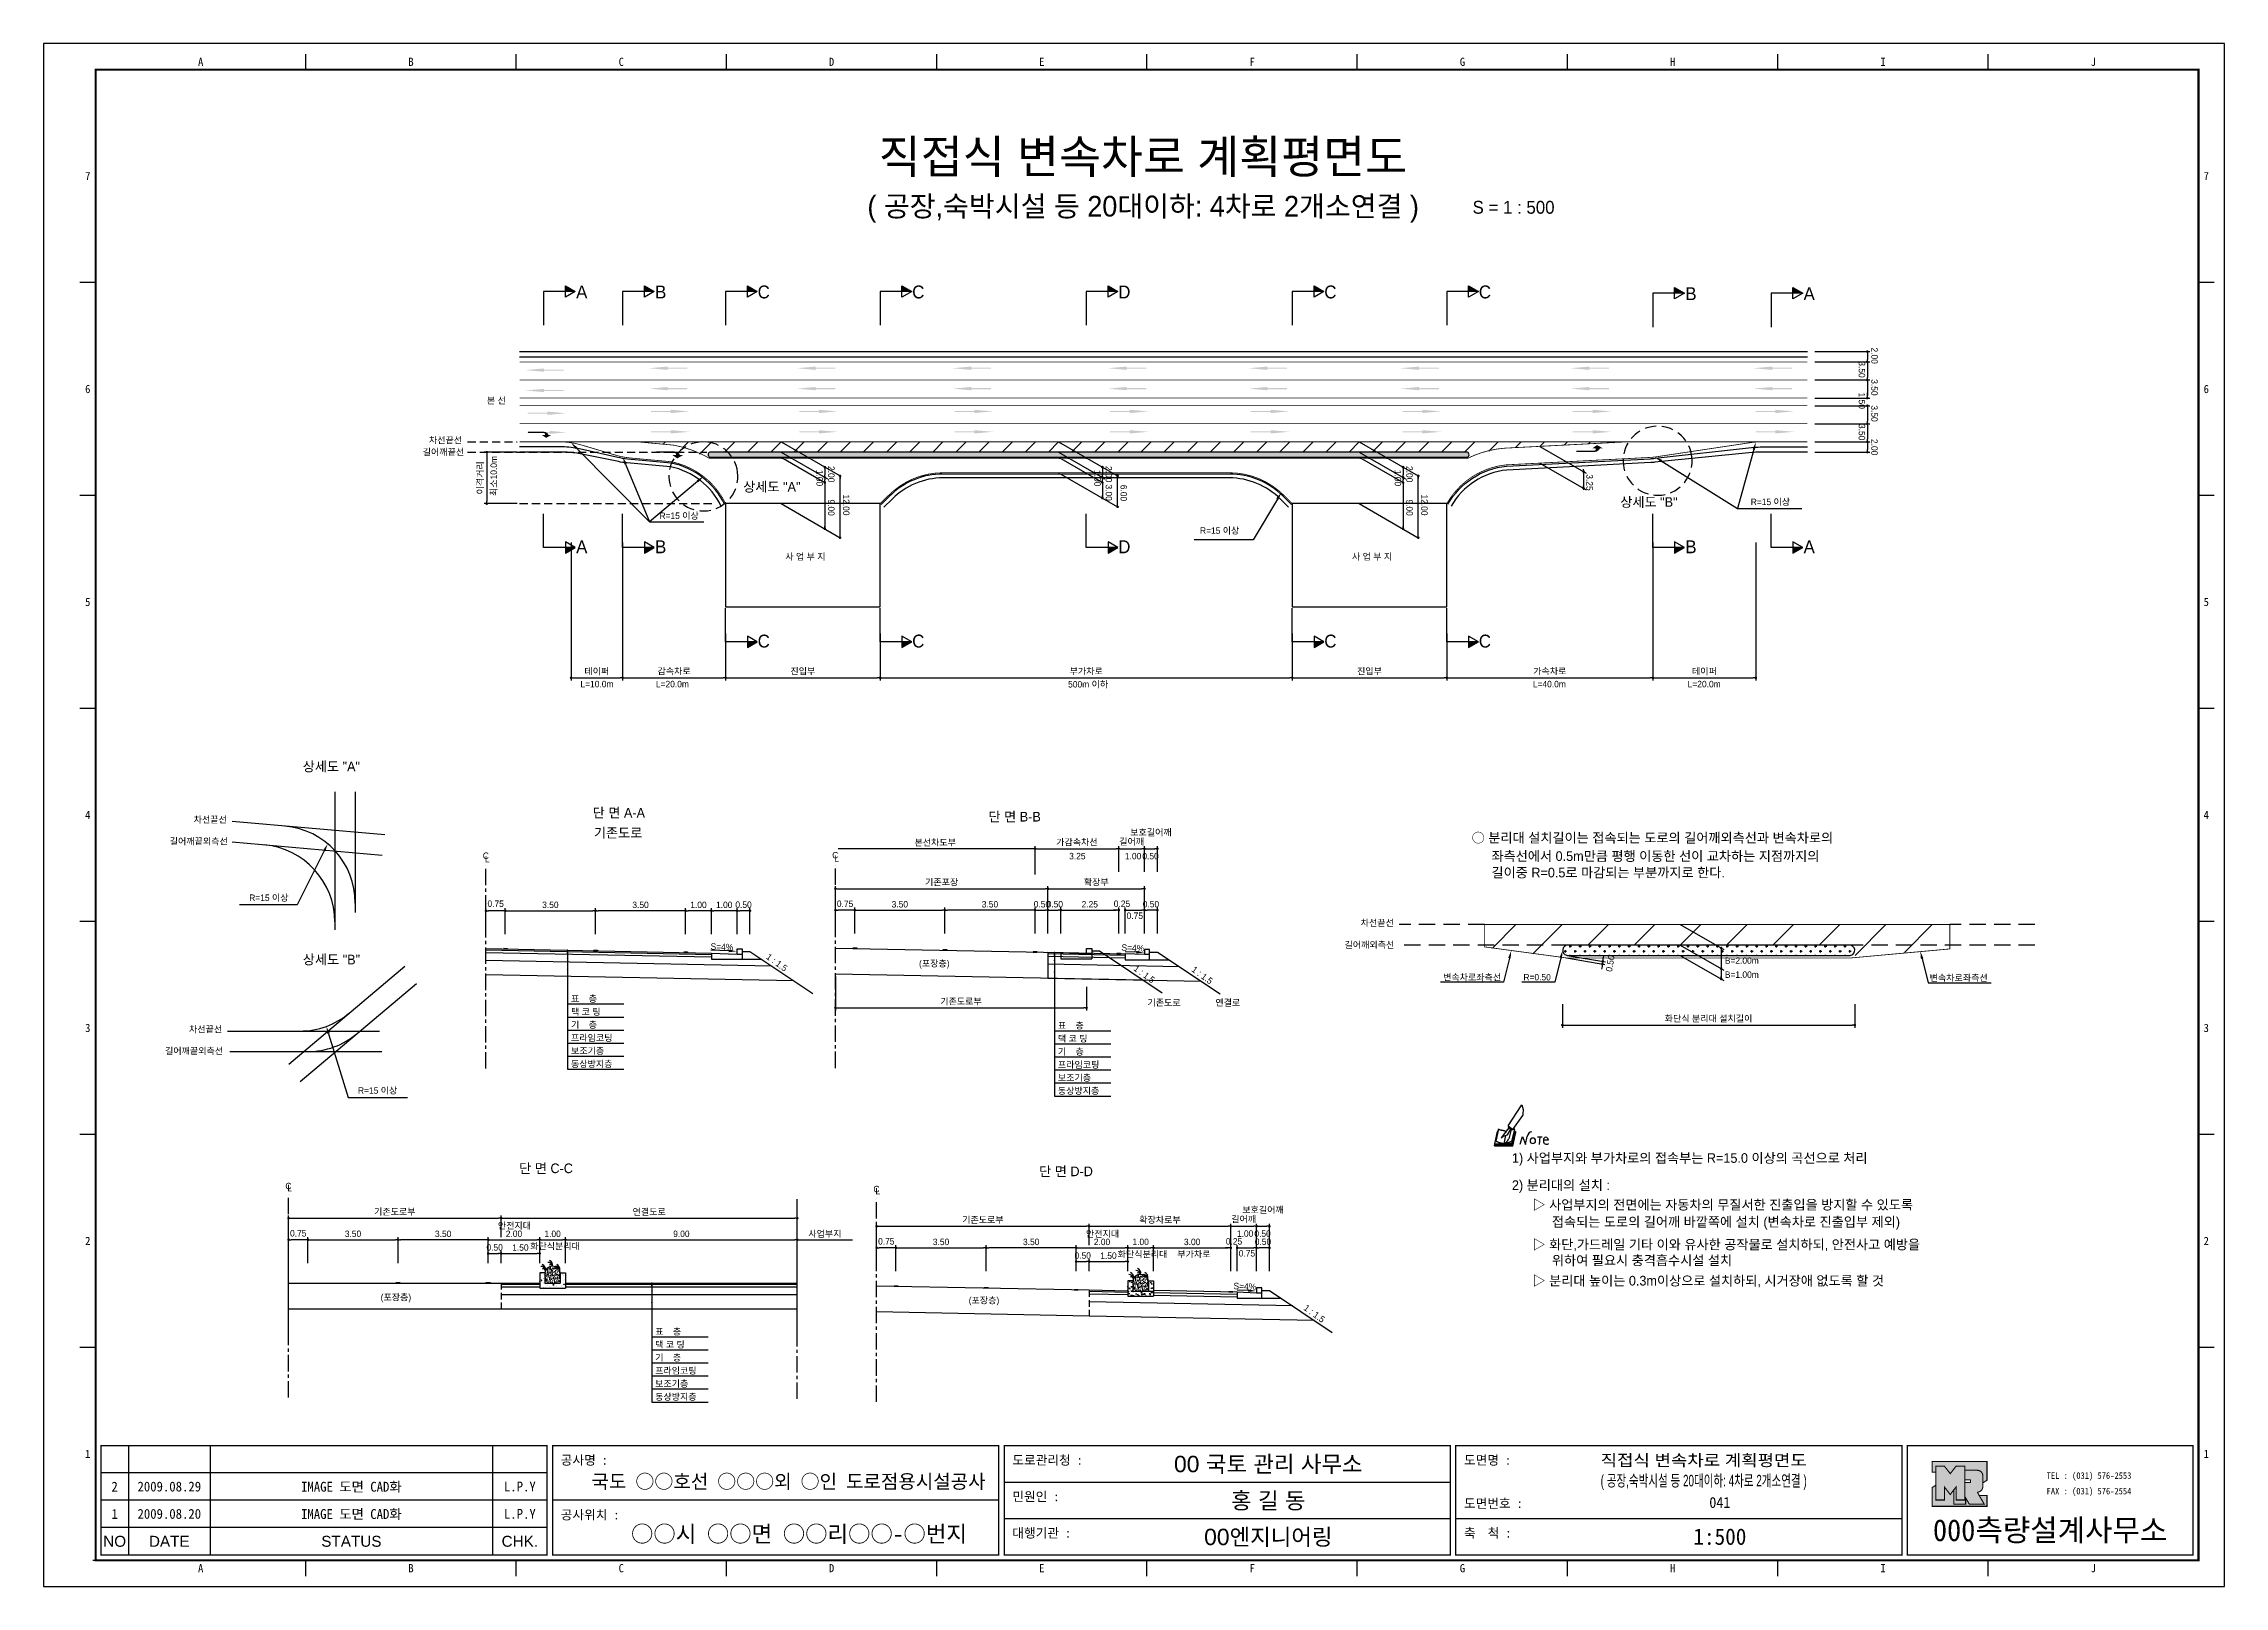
# Model space of a CAD drawing. Header units: millimetres. Extents: x 523 to 947, y 10 to 309.
import ezdxf
from ezdxf.enums import TextEntityAlignment as Align

# ---------------------------------------------------------------- set-up
doc = ezdxf.new("R2010")
doc.units = ezdxf.units.MM
doc.linetypes.add('CENTER', pattern=[50.8, 31.75, -6.35, 6.35, -6.35])
doc.linetypes.add('HIDDEN', pattern=[9.525, 6.35, -3.175])
for name, color, linetype in [('CC-GSTR-0004', 4, 'Continuous'), ('CM-LANE-0030', 30, 'Continuous'), ('CZ-DIMT-0002', 7, 'Continuous'), ('CZ-EXST-0002', 1, 'Continuous'), ('CZ-LIN1-0007', 7, 'Continuous'), ('CZ-LIN2-0003', 3, 'Continuous'), ('CZ-LINE-0001', 7, 'Continuous'), ('CZ-TEXT-BOX0', 7, 'Continuous'), ('TITLE', 7, 'Continuous')]:
    doc.layers.add(name, color=color, linetype=linetype)
doc.styles.add('견고딕', font='arial.ttf')
doc.styles.add('돋움', font='')
doc.styles.add('돋음체', font='')
doc.styles.get('돋움').set_extended_font_data('Dotum')
doc.styles.get('돋음체').set_extended_font_data('DotumChe')

msp = doc.modelspace()

# ---------------------------------------------------------------- texts
at = {"layer": 'CZ-DIMT-0002', "style": '돋움'}
for s, height, p in [('A', 2.5, (627.7, 260.85)), ('B', 2.5, (643.03, 260.85)), ('C', 2.5, (663.03, 260.85)), ('C', 2.5, (693.03, 260.85)), ('D', 2.5, (733.03, 260.85)), ('C', 2.5, (773.03, 260.85)), ('C', 2.5, (803.03, 260.85)), ('B', 2.5, (843.03, 260.51)), ('A', 2.5, (865.99, 260.51)), ('본 선', 1.25, (611.13, 239.79)), ('차선끝선', 1.25, (601.25, 232.1)), ('길어깨끝선', 1.25, (600.85, 229.79)), ('상세도 "A"', 1.875, (664.6, 223.04)), ('상세도 "B"', 1.875, (834.87, 220.09)), ('R=15 이상', 1.25, (858.46, 220.11)), ('R=15 이상', 1.25, (646.61, 217.43)), ('A', 2.5, (627.7, 211.4)), ('B', 2.5, (643.03, 211.4)), ('D', 2.5, (733.03, 211.4)), ('R=15 이상', 1.25, (751.54, 214.54)), ('B', 2.5, (843.03, 211.4)), ('A', 2.5, (865.99, 211.4)), ('사 업 부 지', 1.25, (671.12, 209.48)), ('사 업 부 지', 1.25, (781.12, 209.48)), ('C', 2.5, (663.03, 193.1)), ('C', 2.5, (693.03, 193.1)), ('C', 2.5, (773.03, 193.1)), ('C', 2.5, (803.03, 193.1)), ('L=10.0m', 1.25, (630.65, 184.76)), ('L=20.0m', 1.25, (645.3, 184.76)), ('500m 이하', 1.25, (726.01, 184.72)), ('L=40.0m', 1.25, (815.54, 184.76)), ('L=20.0m', 1.25, (845.6, 184.76)), ('차선끝선', 1.25, (555.58, 158.45)), ('길어깨끝외측선', 1.25, (553.35, 154.25)), ('C', 1.25, (609.08, 151.45)), ('L', 1.25, (609.34, 150.8)), ('C', 1.25, (676.91, 151.56)), ('L', 1.25, (677.17, 150.9)), ('R=15 이상', 1.25, (566.96, 143.3)), ('차선끝선', 1.25, (782.13, 138.44)), ('차선끝선', 1.25, (554.68, 117.76)), ('길어깨끝외측선', 1.25, (552.44, 113.57)), ('R=15 이상', 1.25, (588.07, 105.89)), ('C', 1.25, (570.75, 87.35)), ('L', 1.25, (571.01, 86.96)), ('C', 1.25, (684.91, 86.76)), ('L', 1.25, (685.17, 86.36))]:
    msp.add_text(s, height=height, dxfattribs=at).set_placement(p, align=Align.MIDDLE_CENTER)
for s, rotation, p in [('2.00', 270, (878.04, 250.08)), ('3.50', 270, (875.6, 247.39)), ('3.50', 270, (878.04, 243.92)), ('1.50', 270, (875.6, 241.33)), ('3.50', 270, (878.04, 238.85)), ('3.50', 270, (875.6, 235.24)), ('최소10.0m', 90, (611.23, 221.25)), ('2.00', 270, (878.04, 232.32))]:
    msp.add_text(s, height=1.25, rotation=rotation, dxfattribs=at).set_placement(p)
for s, p in [('○ 분리대 설치길이는 접속되는 도로의 길어깨외측선과 변속차로의', (800.46, 154.93)), ('좌측선에서 0.5m만큼 평행 이동한 선이 교차하는 지점까지의', (804.31, 151.37)), ('길이중 R=0.5로 마감되는 부분까지로 한다.', (804.31, 148.18)), ('1) 사업부지와 부가차로의 접속부는 R=15.0 이상의 곡선으로 처리', (808.28, 92.79)), ('2) 분리대의 설치 :', (808.28, 87.52)), ('▷ 사업부지의 전면에는 자동차의 무질서한 진출입을 방지할 수 있도록', (812.26, 83.72)), ('접속되는 도로의 길어깨 바깥쪽에 설치 (변속차로 진출입부 제외)', (816.04, 80.4)), ('▷ 화단,가드레일 기타 이와 유사한 공작물로 설치하되, 안전사고 예방을', (812.26, 76)), ('위하여 필요시 충격흡수시설 설치', (816.04, 72.93)), ('▷ 분리대 높이는 0.3m이상으로 설치하되, 시거장애 없도록 할 것', (812.26, 68.98))]:
    msp.add_text(s, height=1.875, dxfattribs=at).set_placement(p, align=Align.MIDDLE_LEFT)
for s, p in [('3.25', (722.32, 150.75)), ('1.00', (733.14, 150.75)), ('0.50', (736.53, 150.75)), ('(포장층)', (693.18, 129.92)), ('길어깨외측선', (775.78, 133.53)), ('B=2.00m', (849.61, 130.47)), ('변속차로좌측선', (794.92, 127.22)), ('R=0.50', (810.51, 127.25)), ('B=1.00m', (849.61, 127.75)), ('변속차로좌측선', (889.37, 127.12)), ('표    층', (625.62, 123.07)), ('기존도로', (737.52, 122.31)), ('연결로', (750.71, 122.31)), ('기    층', (625.62, 118.01)), ('택 코 팅', (625.62, 120.54)), ('표    층', (720.13, 117.87)), ('프라임코팅', (625.62, 115.48)), ('보조기층', (625.62, 112.95)), ('택 코 팅', (720.13, 115.34)), ('동상방지층', (625.62, 110.41)), ('프라임코팅', (720.13, 110.27)), ('기    층', (720.13, 112.8)), ('보조기층', (720.13, 107.74)), ('동상방지층', (720.13, 105.21)), ('안전지대', (611.41, 79.03)), ('화단식분리대', (617.69, 75.06)), ('사업부지', (671.69, 77.46)), ('안전지대', (725.58, 77.46)), ('1.00', (754.89, 77.49)), ('0.50', (758.28, 77.49)), ('화단식분리대', (731.73, 73.49)), ('부가차로', (743.31, 73.49)), ('(포장층)', (588.66, 65.14)), ('(포장층)', (702.83, 64.55)), ('표    층', (641.95, 58.49)), ('택 코 팅', (641.95, 55.96)), ('프라임코팅', (641.95, 50.9)), ('기    층', (641.95, 53.43)), ('보조기층', (641.95, 48.36)), ('동상방지층', (641.95, 45.83))]:
    msp.add_text(s, height=1.25, dxfattribs=at).set_placement(p)
for s, rotation, p in [('S=4%', 357.7094, (654.91, 133.77)), ('1 : 1.5', 323.8881, (665.57, 130.74)), ('S=4%', 357.7094, (734.68, 133.56)), ('1 : 1.5', 323.8881, (736.92, 128.47)), ('1 : 1.5', 323.8881, (748.17, 128.27)), ('S=4%', 357.7094, (756.43, 67.88)), ('1 : 1.5', 323.8881, (769.92, 62.59))]:
    msp.add_text(s, height=1.25, rotation=rotation, dxfattribs=at).set_placement(p, align=Align.MIDDLE_CENTER)
at = {"layer": 'CZ-DIMT-0002', "char_height": 1.25, "attachment_point": 5, "style": '돋움'}
for s, insert, rotation in [('1.00', (673.88, 224.75), 270), ('\\A1;2.00', (676.14, 225.48), 270), ('1.00', (727.81, 224.72), 270), ('\\A1;2.00', (730.02, 225.48), 270), ('1.00', (786.13, 224.75), 270), ('\\A1;2.00', (788.39, 225.48), 270), ('3.25', (823.35, 223.88), 270), ('9.00', (676.14, 219), 270), ('12.00', (679.03, 219.51), 270), ('3.00', (730.02, 221.9), 270), ('6.00', (732.91, 221.84), 270), ('9.00', (788.39, 219), 270), ('12.00', (791.29, 219.51), 270), ('\\A1;0.50', (827.36, 130.54), 80.5236)]:
    msp.add_mtext(s, dxfattribs=dict(at, insert=insert, rotation=rotation))
at = {"layer": 'CZ-DIMT-0002', "insert": (696.32, 153.94), "char_height": 1.25, "attachment_point": 5, "style": '돋움'}
msp.add_mtext('본선차도부', dxfattribs=at)
at = {"layer": 'CZ-LINE-0001', "insert": (608.06, 224.77), "char_height": 1.25, "attachment_point": 5, "rotation": 90, "style": '돋움'}
msp.add_mtext('\\A1;이격거리', dxfattribs=at)
at = {"layer": 'CZ-LINE-0001', "char_height": 1.25, "attachment_point": 5, "style": '돋움'}
for s, insert in [('\\A1;테이퍼', (630.63, 187.18)), ('\\A1;감속차로', (645.63, 187.18)), ('\\A1;진입부', (670.63, 187.18)), ('\\A1;부가차로', (725.63, 187.18)), ('\\A1;진입부', (780.63, 187.18)), ('\\A1;가속차로', (815.63, 187.18)), ('\\A1;테이퍼', (845.63, 187.18)), ('\\A1;보호길어깨', (738.2, 155.92)), ('\\A1;가감속차선', (723.82, 154)), ('\\A1;길어깨', (734.45, 154.12)), ('\\A1;기존포장', (697.57, 146.25)), ('\\A1;확장부', (727.57, 146.25)), ('\\A1;0.75', (610.99, 142.13)), ('\\A1;3.50', (621.61, 141.91)), ('\\A1;3.50', (639.11, 141.91)), ('\\A1;1.00', (650.36, 141.91)), ('\\A1;1.00', (655.36, 141.91)), ('\\A1;0.50', (659.11, 141.94)), ('\\A1;0.75', (678.82, 142.12)), ('\\A1;3.50', (689.45, 142.02)), ('\\A1;3.50', (706.95, 142.02)), ('\\A1;0.50', (717.04, 142.03)), ('\\A1;0.50', (719.54, 142.03)), ('\\A1;2.25', (726.32, 142.02)), ('\\A1;0.25', (732.57, 142.12)), ('\\A1;0.75', (735.07, 139.8)), ('\\A1;0.50', (738.2, 142.04)), ('\\A1;기존도로부', (701.32, 123.11)), ('\\A1;화단식 분리대 설치길이', (846.45, 119.78)), ('\\A1;기존도로부', (591.41, 82.3)), ('\\A1;연결도로', (640.79, 82.29)), ('\\A1;기존도로부', (705.57, 80.73)), ('\\A1;확장차로{\\fGulimChe|b0|i0|c129|p32;부}', (739.95, 80.74)), ('\\A1;길어깨', (756.2, 80.86)), ('\\A1;보호길어깨', (759.95, 82.66)), ('\\A1;0.75', (572.66, 78.17)), ('\\A1;3.50', (583.29, 78.07)), ('\\A1;3.50', (600.79, 78.07)), ('\\A1;2.00', (614.54, 78.07)), ('\\A1;1.00', (622.04, 78.07)), ('\\A1;9.00', (647.04, 78.07)), ('\\A1;0.75', (686.82, 76.61)), ('\\A1;3.50', (697.45, 76.5)), ('\\A1;3.50', (714.95, 76.5)), ('\\A1;2.00', (728.7, 76.5)), ('\\A1;1.00', (736.2, 76.51)), ('\\A1;3.00', (746.2, 76.5)), ('\\A1;0.25', (754.33, 76.61)), ('\\A1;0.50', (759.95, 76.53)), ('\\A1;0.50', (610.79, 75.42)), ('\\A1;1.50', (615.79, 75.4)), ('\\A1;0.50', (724.95, 73.85)), ('\\A1;1.50', (729.95, 73.83)), ('\\A1;0.75', (756.83, 74.29))]:
    msp.add_mtext(s, dxfattribs=dict(at, insert=insert))
at = {"layer": 'CZ-TEXT-BOX0', "style": '돋움'}
for s, p in [('상세도 "A"', (579.09, 168.76)), ('단 면 A-A', (634.9, 159.78)), ('기존도로', (634.75, 155.88)), ('단 면 B-B', (711.74, 159.02)), ('상세도 "B"', (579.11, 131.3)), ('단 면 C-C', (620.77, 90.79)), ('단 면 D-D', (721.71, 90.2))]:
    msp.add_text(s, height=1.875, dxfattribs=at).set_placement(p, align=Align.MIDDLE_CENTER)
at = {"layer": 'TITLE', "color": 3, "linetype": 'Continuous', "style": '돋음체'}
for s, p in [('A', (553.72, 305.51)), ('B', (594.55, 305.51)), ('C', (635.37, 305.51)), ('D', (676.2, 305.51)), ('E', (717.02, 305.51)), ('F', (757.84, 305.51)), ('G', (798.67, 305.51)), ('H', (839.49, 305.51)), ('I', (880.32, 305.51)), ('J', (921.14, 305.51)), ('7', (531.8, 283.34)), ('7', (943.07, 283.34)), ('6', (531.8, 242.01)), ('6', (943.07, 242.01)), ('5', (531.8, 200.68)), ('5', (943.07, 200.68)), ('4', (531.8, 159.35)), ('4', (943.07, 159.35)), ('3', (531.8, 118.02)), ('3', (943.07, 118.02)), ('2', (531.8, 76.7)), ('2', (943.07, 76.7)), ('1', (531.8, 35.37)), ('1', (943.07, 35.37)), ('A', (553.72, 13.19)), ('B', (594.55, 13.19)), ('C', (635.37, 13.19)), ('D', (676.2, 13.19)), ('E', (717.02, 13.19)), ('F', (757.84, 13.19)), ('G', (798.67, 13.19)), ('H', (839.49, 13.19)), ('I', (880.32, 13.19)), ('J', (921.14, 13.19))]:
    msp.add_text(s, height=1.59, dxfattribs=at).set_placement(p, align=Align.MIDDLE)
at = {"layer": 'TITLE', "style": '돋움'}
for s, height, p in [('직접식 변속차로 계획평면도', 6.5, (736.65, 287.12)), ('( 공장,숙박시설 등 20대이하: 4차로 2개소연결 )', 4, (736.69, 277.49))]:
    msp.add_text(s, height=height, dxfattribs=at).set_placement(p, align=Align.MIDDLE_CENTER)
msp.add_text('S = 1 : 500', height=2.5, dxfattribs=at).set_placement((800.64, 277.28), align=Align.MIDDLE_LEFT)
at = {"layer": 'TITLE', "style": '돋음체'}
for s, p in [('공사명 : ', (623.63, 33.27)), ('도로관리청 :', (711.3, 33.27)), ('도면명 :', (798.98, 33.27)), ('민원인 :', (711.3, 26.19)), ('도면번호 :', (798.98, 24.87)), ('공사위치 :', (623.63, 22.65)), ('대행기관 :', (711.3, 19.12)), ('축  척 :', (798.98, 19.12))]:
    msp.add_text(s, height=1.804, dxfattribs=at).set_placement(p)
at = {"layer": 'TITLE', "color": 7, "linetype": 'Continuous'}
for s, height, style, p in [('00 국토 관리 사무소', 3.1832, '견고딕', (760.98, 33.44)), ('국도 ○○호선 ○○○외 ○인 도로점용시설공사', 2.7, '돋음체', (667.85, 30.05)), ('홍 길 동', 3.183, '견고딕', (760.98, 26.37)), ('○○시 ○○면 ○○리○○-○번지', 3.1832, '돋음체', (669.87, 19.89)), ('00엔지니어링', 3.183, '견고딕', (760.98, 19.29))]:
    msp.add_text(s, height=height, dxfattribs=dict(at, style=style)).set_placement(p, align=Align.MIDDLE)
at = {"layer": 'TITLE', "style": '돋움'}
for s, width, p, p2 in [('직접식 변속차로 계획평면도', 1.010039, (825.51, 33.01), (865.51, 33.01)), ('( 공장,숙박시설 등 20대이하: 4차로 2개소연결 )', 0.586912, (825.51, 29.06), (865.51, 29.06))]:
    msp.add_text(s, height=2.25, dxfattribs=dict(at, width=width)).set_placement(p, p2, align=Align.FIT)
at = {"layer": 'TITLE', "color": 1, "linetype": 'Continuous', "style": '돋음체'}
msp.add_text('2', height=1.91, dxfattribs=at).set_placement((537.02, 29.02), align=Align.MIDDLE)
at = {"layer": 'TITLE', "linetype": 'Continuous'}
for s, height, style, p in [('2009.08.29', 1.91, '돋음체', (547.63, 29.02)), ('L.P.Y', 1.91, '돋음체', (615.68, 29.02)), ('041', 2.122, '돋음체', (848.65, 25.93)), ('1', 1.91, '돋음체', (537.02, 23.72)), ('2009.08.20', 1.91, '돋음체', (547.63, 23.72)), ('L.P.Y', 1.91, '돋음체', (615.68, 23.72)), ('NO', 2.122, '견고딕', (537.02, 18.41)), ('DATE', 2.122, '견고딕', (547.63, 18.41)), ('STATUS', 2.122, '견고딕', (582.98, 18.41)), ('CHK.', 2.122, '견고딕', (615.68, 18.41)), ('1:500', 3.183, '돋음체', (848.65, 19.29))]:
    msp.add_text(s, height=height, dxfattribs=dict(at, style=style)).set_placement(p, align=Align.MIDDLE)
at = {"layer": 'TITLE', "style": '돋음체'}
for p in [(582.98, 29.02), (582.98, 23.72)]:
    msp.add_text('IMAGE 도면 CAD화', height=1.9099, dxfattribs=at).set_placement(p, align=Align.MIDDLE)
at = {"layer": 'TITLE', "color": 180, "style": '돋음체'}
for s, p in [('TEL : (031) 576-2553', (912.08, 30.53)), ('FAX : (031) 576-2554', (912.08, 27.51))]:
    msp.add_text(s, height=1.2733, dxfattribs=at).set_placement(p)
msp.add_text('000측량설계사무소', height=4.244, dxfattribs=at).set_placement((912.77, 18.44), align=Align.CENTER)

# ---------------------------------------------------------------- blocks, each defined once
blk = doc.blocks.new('note')
for p, q in [((0.85, 3.5), (3.53, 7.57)), ((1.8, 2.79), (3.74, 5.46)), ((3.53, 7.57), (3.8, 6.64)), ((3.8, 6.64), (3.69, 5.72)), ((3.69, 5.72), (3.74, 5.46)), ((-1.24, 2.36), (-1.77, 0)), ((-1.77, 0), (1.77, 0)), ((-1.77, 0), (-1.77, -0.3)), ((-1.53, 0.52), (-1.55, 0.54)), ((-1.01, 2.9), (-1.53, 0.52)), ((-1.48, 0.48), (-1.53, 0.52)), ((-1.43, 0.44), (-1.48, 0.48)), ((-1.38, 0.41), (-1.43, 0.44)), ((-1.33, 0.4), (-1.38, 0.41)), ((-1.27, 0.37), (-1.33, 0.4)), ((-1.22, 0.35), (-1.27, 0.37)), ((-1.13, 2.36), (-1.24, 2.36)), ((-1.17, 0.33), (-1.22, 0.35)), ((-1.12, 0.32), (-1.17, 0.33)), ((-1.02, 0.25), (-1.12, 0.32)), ((-0.97, 0.22), (-1.02, 0.25)), ((-1, 2.9), (-1.01, 2.9)), ((-0.98, 2.85), (-1, 2.9)), ((-0.95, 2.8), (-0.98, 2.85)), ((-0.93, 0.21), (-0.97, 0.22)), ((-0.9, 2.75), (-0.95, 2.8)), ((-0.88, 0.19), (-0.93, 0.21)), ((-0.85, 2.72), (-0.9, 2.75)), ((-0.8, 0.18), (-0.88, 0.19)), ((-0.79, 2.69), (-0.85, 2.72)), ((-0.75, 0.17), (-0.8, 0.18)), ((-0.74, 2.68), (-0.79, 2.69)), ((-0.7, 0.16), (-0.75, 0.17)), ((-0.69, 2.65), (-0.74, 2.68)), ((-0.64, 0.15), (-0.7, 0.16)), ((-0.64, 2.65), (-0.69, 2.65)), ((-0.59, 2.63), (-0.64, 2.65)), ((-0.58, 0.14), (-0.64, 0.15)), ((-0.54, 2.62), (-0.59, 2.63)), ((-0.53, 0.13), (-0.58, 0.14)), ((-0.48, 2.61), (-0.54, 2.62)), ((-0.48, 0.12), (-0.53, 0.13)), ((-0.43, 2.61), (-0.48, 2.61)), ((-0.43, 0.11), (-0.48, 0.12)), ((0.75, 2.77), (-0.46, 1.16)), ((0.37, 2.24), (-0.46, 1.16)), ((-0.46, 1.16), (-0.08, 1.47)), ((-0.38, 2.59), (-0.43, 2.61)), ((-0.38, 0.08), (-0.43, 0.11)), ((-0.33, 2.59), (-0.38, 2.59)), ((-0.29, 0.06), (-0.38, 0.08)), ((-0.27, 2.58), (-0.33, 2.59)), ((-0.23, 0.05), (-0.29, 0.06)), ((-0.22, 2.57), (-0.27, 2.58)), ((-0.16, 0.04), (-0.23, 0.05)), ((-0.17, 2.56), (-0.22, 2.57)), ((-0.12, 2.55), (-0.17, 2.56)), ((-0.11, 0.03), (-0.16, 0.04)), ((-0.07, 2.53), (-0.12, 2.55)), ((-0.04, 0.02), (-0.11, 0.03)), ((-0.08, 1.47), (0.72, 1.75)), ((-0.01, 2.51), (-0.07, 2.53)), ((-0.05, -0.3), (-0.05, 0)), ((0, 0), (-0.04, 0.02)), ((0.04, 2.5), (-0.01, 2.51)), ((0.37, 1.63), (0, 0)), ((0, 0), (1.6, 0.53)), ((0, 0), (1.65, 0.18)), ((0, 0.01), (0.06, 0.04)), ((0, -0.3), (0, 0)), ((0.09, 2.48), (0.04, 2.5)), ((0.05, -0.3), (0.05, 0)), ((0.06, 0.04), (0.11, 0.07)), ((0.14, 2.48), (0.09, 2.48)), ((0.11, 0.07), (0.16, 0.09)), ((0.2, 2.47), (0.14, 2.48)), ((0.16, 0.09), (0.21, 0.12)), ((0.26, 2.43), (0.18, 2.46)), ((0.21, 0.12), (0.27, 0.14)), ((0.34, 2.4), (0.26, 2.43)), ((0.27, 0.14), (0.36, 0.19)), ((0.45, 2.37), (0.34, 2.4)), ((0.36, 0.19), (0.41, 0.22)), ((0.41, 0.22), (0.46, 0.27)), ((0.46, 0.27), (0.51, 0.3)), ((0.51, 0.3), (0.56, 0.34)), ((0.56, 0.34), (0.6, 0.4)), ((0.6, 0.4), (0.64, 0.45)), ((0.64, 0.45), (0.67, 0.51)), ((0.67, 0.51), (0.74, 0.58)), ((0.72, 1.75), (1.16, 2.53)), ((0.74, 0.58), (0.79, 0.63)), ((1, 3.1), (0.75, 2.77)), ((0.79, 0.63), (0.83, 0.68)), ((0.83, 0.68), (0.86, 0.73)), ((0.85, 3.5), (1.8, 2.79)), ((1, 3.4), (0.85, 3.21)), ((0.85, 3.21), (1.52, 2.71)), ((0.86, 0.73), (0.89, 0.79)), ((0.89, 0.84), (0.92, 0.89)), ((0.89, 0.79), (0.89, 0.84)), ((0.92, 0.89), (0.96, 0.95)), ((0.96, 0.95), (1.01, 0.97)), ((1.47, 2.74), (1.01, 0.97)), ((1.16, 2.53), (1.37, 2.82)), ((2.13, 2.84), (1.44, 2.63)), ((1.52, 2.71), (1.66, 2.9)), ((1.6, 0.53), (2.13, 2.84)), ((1.65, 0.18), (2.19, 2.48)), ((1.77, 0), (2.3, 2.36)), ((1.77, -0.3), (2.3, 2.07)), ((1.77, -0.38), (2.3, 1.99)), ((1.77, -0.44), (2.3, 1.93)), ((1.77, 0), (1.77, -0.3)), ((2.19, 2.48), (2.04, 2.47)), ((2.3, 2.36), (2.16, 2.36)), ((2.3, 2.36), (2.3, 2.07)), ((3.21, -0.08), (3.68, 1.4)), ((3.68, 1.4), (4.26, -0.14)), ((4.26, -0.14), (4.56, 1.44)), ((6.55, 1.34), (7.46, 1.34)), ((7.01, 1.34), (6.87, -0.11)), ((7.71, 0.77), (7.71, 0.55)), ((7.71, 0.77), (8.67, 0.77)), ((-1.77, -0.3), (1.77, -0.3)), ((-1.77, -0.43), (-1.77, -0.3)), ((-1.77, -0.37), (1.77, -0.37)), ((-1.77, -0.43), (1.77, -0.43))]:
    blk.add_line(p, q)
for centre, major_axis, start_param, end_param in [((0.4, 2.31), (0.0702, 0.0702), 3.283946, 6.425539), ((5.68, 1.23), (-0.806, 0.806), -0.591174, 0.597824), ((5.66, 0.58), (-0.378, 0.378), 3.926991, 10.210176), ((8.3, 0.49), (0.422, 0.422), 2.265602, 4.634911), ((8.19, 0.77), (-0.342, 0.342), 3.926991, 7.068583)]:
    blk.add_ellipse(centre, major_axis=major_axis, ratio=1, start_param=start_param, end_param=end_param)
blk = doc.blocks.new('_Dot')
at = {"color": 0, "linetype": 'ByBlock', "lineweight": -2}
blk.add_line((-0.5, 0), (-1, 0), dxfattribs=at)
at = {"color": 0, "linetype": 'ByBlock', "const_width": 0.5}
blk.add_lwpolyline([(-0.25, 0, 1), (0.25, 0, 1)], format="xyb", close=True, dxfattribs=at)

# ---------------------------------------------------------------- hatches: boundary and pattern name
at = {"layer": 'CM-LANE-0030'}
h = msp.add_hatch(dxfattribs=at)
h.set_pattern_fill('ANSI31', color=256, style=0)
h.set_pattern_definition([(45, (-459.969, -342.3108), (-2.245064, 2.245064), [])])
h.paths.add_polyline_path([(638.5, 231.77), (645.55, 231.12, -0.09034), (651.66, 228.77), (652.59, 228.77, 0.001985), (652.46, 228.85, -0.744307), (652.74, 229.77), (799.45, 229.77, -0.776608), (799.69, 228.83, 0.001693), (799.58, 228.77), (800.66, 228.77, -0.090294), (806.95, 230.54), (830.69, 231.77)])
at = {"layer": 'CZ-EXST-0002'}
h = msp.add_hatch(dxfattribs=at)
h.set_pattern_fill('AR-SAND', color=256, scale=0.01, style=0)
h.set_pattern_definition([(37.5, (-488.58314, 3551.37293), (-0.016000313, 0.489413237), [0, -0.38608, 0, -0.4318, 0, -0.41275]), (7.5, (-488.58314, 3551.3729), (0.44952328, 0.7168251), [0, -0.20828, 0, -0.34798, 0, -0.13335]), (327.5, (-488.89556, 3551.37293), (0.79099237, 0.001437185), [0, -0.127, 0, -0.4572, 0, -0.5969]), (317.5, (-488.89556, 3551.3729), (0.76355645, 0.22292932), [0, -0.0635, 0, -0.29972, 0, -0.3429])])
edge = h.paths.add_edge_path()
edge.add_line((623.54, 68.53), (623.54, 70.53))
edge.add_ellipse((622.04, 70.53), major_axis=(-1.5, 0), ratio=0.829212, start_angle=180, end_angle=360)
edge.add_line((620.54, 70.53), (620.54, 68.53))
edge.add_line((620.54, 68.53), (623.54, 68.53))
h = msp.add_hatch(dxfattribs=at)
h.set_pattern_fill('AR-CONC', color=256, scale=0.01, style=0)
h.set_pattern_definition([(50, (-374.4182, 3549.8045), (1.8218467, -0.15939086), [0.1905, -2.0955]), (355, (-374.4182, 3549.8045), (-0.3524283, 1.9105664), [0.1524, -1.6764]), (100.451, (-374.2663, 3549.7912), (1.469425, 1.7511669), [0.1619, -1.7809]), (46.1842, (-374.4182, 3550.3125), (2.7107904, -0.4204233), [0.28575, -3.14325]), (96.6356, (-374.1923, 3550.2775), (2.3740423, 2.4742556), [0.24285, -2.67135]), (351.184, (-374.4182, 3550.3125), (2.374046, 2.4742512), [0.2286, -2.5146]), (21, (-374.1642, 3550.1855), (1.5161488, -1.0226552), [0.1905, -2.0955]), (326, (-374.1642, 3550.1855), (0.6180203, 1.8418797), [0.1524, -1.6764]), (71.4514, (-374.0378, 3550.1003), (2.1341649, 0.8192286), [0.1619, -1.7809]), (37.5, (-374.41816, 3549.8045), (0.03088603, 0.84555039), [0, -1.65608, 0, -1.7018, 0, -1.68275]), (7.5, (-374.4182, 3549.8045), (0.66819663, 1.00180575), [0, -0.97028, 0, -1.61798, 0, -0.64135]), (327.5, (-374.9846, 3549.8045), (1.35590595, -0.05728744), [0, -0.635, 0, -1.9812, 0, -2.6289]), (317.5, (-375.2386, 3549.8045), (1.4812918, 0.2542649), [0, -0.8255, 0, -1.31572, 0, -1.8669])])
h.paths.add_polyline_path([(738.7, 65.96), (738.7, 68.96), (737.7, 68.96), (737.7, 66.96), (734.7, 66.96), (734.7, 68.96), (733.7, 68.96), (733.7, 65.96)])
h = msp.add_hatch(dxfattribs=at)
h.set_pattern_fill('AR-SAND', color=256, scale=0.01, style=0)
h.set_pattern_definition([(37.5, (-374.41816, 3549.80453), (-0.016000313, 0.489413237), [0, -0.38608, 0, -0.4318, 0, -0.41275]), (7.5, (-374.41816, 3549.8045), (0.44952328, 0.7168251), [0, -0.20828, 0, -0.34798, 0, -0.13335]), (327.5, (-374.7306, 3549.80453), (0.79099237, 0.001437185), [0, -0.127, 0, -0.4572, 0, -0.5969]), (317.5, (-374.7306, 3549.8045), (0.76355645, 0.22292932), [0, -0.0635, 0, -0.29972, 0, -0.3429])])
edge = h.paths.add_edge_path()
edge.add_ellipse((736.2, 68.96), major_axis=(-1.5, 0), ratio=0.829212, start_angle=180, end_angle=360)
edge.add_line((734.7, 68.96), (734.7, 66.96))
edge.add_line((734.7, 66.96), (737.7, 66.96))
edge.add_line((737.7, 66.96), (737.7, 68.96))
at = {"layer": 'CZ-LIN1-0007'}
for points in [[(620.38, 246.01), (620.38, 245.8), (624.21, 245.8), (624.21, 245.58), (620.38, 245.58), (620.38, 245.37), (616.73, 245.69)], [(644.38, 246.37), (644.38, 246.15), (648.2, 246.15), (648.2, 245.94), (644.38, 245.94), (644.38, 245.72), (640.73, 246.05)], [(673.12, 246.37), (673.12, 246.15), (676.95, 246.15), (676.95, 245.94), (673.12, 245.94), (673.12, 245.72), (669.47, 246.05)], [(703.31, 246.37), (703.31, 246.15), (707.13, 246.15), (707.13, 245.94), (703.31, 245.94), (703.31, 245.72), (699.66, 246.05)], [(733.49, 246.37), (733.49, 246.15), (737.31, 246.15), (737.31, 245.94), (733.49, 245.94), (733.49, 245.72), (729.84, 246.05)], [(760.8, 246.37), (760.8, 246.15), (764.62, 246.15), (764.62, 245.94), (760.8, 245.94), (760.8, 245.72), (757.15, 246.05)], [(790.26, 246.37), (790.26, 246.15), (794.09, 246.15), (794.09, 245.94), (790.26, 245.94), (790.26, 245.72), (786.61, 246.05)], [(823.32, 246.37), (823.32, 246.15), (827.14, 246.15), (827.14, 245.94), (823.32, 245.94), (823.32, 245.72), (819.67, 246.05)], [(858.8, 246.37), (858.8, 246.15), (862.62, 246.15), (862.62, 245.94), (858.8, 245.94), (858.8, 245.72), (855.15, 246.05)], [(620.38, 242.05), (620.38, 241.84), (624.21, 241.84), (624.21, 241.63), (620.38, 241.62), (620.38, 241.41), (616.73, 241.73)], [(644.38, 242.41), (644.38, 242.19), (648.2, 242.19), (648.2, 241.98), (644.38, 241.98), (644.38, 241.77), (640.73, 242.09)], [(673.12, 242.41), (673.12, 242.19), (676.95, 242.19), (676.95, 241.98), (673.12, 241.98), (673.12, 241.77), (669.47, 242.09)], [(703.31, 242.41), (703.31, 242.19), (707.13, 242.19), (707.13, 241.98), (703.31, 241.98), (703.31, 241.77), (699.66, 242.09)], [(733.49, 242.41), (733.49, 242.19), (737.31, 242.19), (737.31, 241.98), (733.49, 241.98), (733.49, 241.77), (729.84, 242.09)], [(760.8, 242.41), (760.8, 242.19), (764.62, 242.19), (764.62, 241.98), (760.8, 241.98), (760.8, 241.77), (757.15, 242.09)], [(790.26, 242.41), (790.26, 242.19), (794.09, 242.19), (794.09, 241.98), (790.26, 241.98), (790.26, 241.77), (786.61, 242.09)], [(823.32, 242.41), (823.32, 242.19), (827.14, 242.19), (827.14, 241.98), (823.32, 241.98), (823.32, 241.77), (819.67, 242.09)], [(858.8, 242.41), (858.8, 242.19), (862.62, 242.19), (862.62, 241.98), (858.8, 241.98), (858.8, 241.77), (855.15, 242.09)], [(620.99, 237.64), (620.99, 237.42), (617.17, 237.42), (617.17, 237.21), (620.99, 237.21), (620.99, 236.99), (624.64, 237.31)], [(644.99, 237.99), (644.99, 237.78), (641.16, 237.78), (641.16, 237.56), (644.99, 237.56), (644.99, 237.35), (648.64, 237.67)], [(673.73, 237.99), (673.73, 237.78), (669.91, 237.78), (669.91, 237.56), (673.73, 237.56), (673.73, 237.35), (677.38, 237.67)], [(703.91, 237.99), (703.91, 237.78), (700.09, 237.78), (700.09, 237.56), (703.91, 237.56), (703.91, 237.35), (707.56, 237.67)], [(734.1, 237.99), (734.1, 237.78), (730.27, 237.78), (730.27, 237.56), (734.1, 237.56), (734.1, 237.35), (737.75, 237.67)], [(761.41, 237.99), (761.41, 237.78), (757.58, 237.78), (757.58, 237.56), (761.41, 237.56), (761.41, 237.35), (765.06, 237.67)], [(790.87, 237.99), (790.87, 237.78), (787.04, 237.78), (787.04, 237.56), (790.87, 237.56), (790.87, 237.35), (794.52, 237.67)], [(823.93, 237.99), (823.93, 237.78), (820.1, 237.78), (820.1, 237.56), (823.93, 237.56), (823.93, 237.35), (827.58, 237.67)], [(859.41, 237.99), (859.41, 237.78), (855.58, 237.78), (855.58, 237.56), (859.41, 237.56), (859.41, 237.35), (863.06, 237.67)], [(620.35, 233.72, -0.267976), (621.26, 233.11), (621.81, 233.11), (620.78, 232.53), (619.95, 233.1), (620.56, 233.11, 0.504994), (620.28, 233.48), (617.23, 233.49), (617.24, 233.73)], [(621.48, 233.89), (621.48, 233.7), (618.05, 233.7), (618.05, 233.5), (621.48, 233.5), (621.48, 233.31), (624.75, 233.6)], [(644.99, 234.03), (644.99, 233.82), (641.16, 233.82), (641.16, 233.6), (644.99, 233.6), (644.99, 233.39), (648.64, 233.71)], [(673.73, 234.03), (673.73, 233.82), (669.91, 233.82), (669.91, 233.6), (673.73, 233.6), (673.73, 233.39), (677.38, 233.71)], [(703.91, 234.03), (703.91, 233.82), (700.09, 233.82), (700.09, 233.6), (703.91, 233.6), (703.91, 233.39), (707.56, 233.71)], [(734.1, 234.03), (734.1, 233.82), (730.27, 233.82), (730.27, 233.6), (734.1, 233.6), (734.1, 233.39), (737.75, 233.71)], [(761.41, 234.03), (761.41, 233.82), (757.58, 233.82), (757.58, 233.6), (761.41, 233.6), (761.41, 233.39), (765.06, 233.71)], [(790.87, 234.03), (790.87, 233.82), (787.04, 233.82), (787.04, 233.6), (790.87, 233.6), (790.87, 233.39), (794.52, 233.71)], [(823.93, 234.03), (823.93, 233.82), (820.1, 233.82), (820.1, 233.6), (823.93, 233.6), (823.93, 233.39), (827.58, 233.71)], [(859.41, 234.03), (859.41, 233.82), (855.58, 233.82), (855.58, 233.6), (859.41, 233.6), (859.41, 233.39), (863.06, 233.71)], [(645.75, 229.89, -0.267976), (646.78, 229.21), (647.4, 229.21), (646.23, 228.55), (645.29, 229.2), (645.98, 229.21, 0.504994), (645.67, 229.62), (642.21, 229.64), (642.21, 229.92)], [(824.32, 229.79, 0.267976), (825.35, 230.48), (825.98, 230.48), (824.8, 231.14), (823.86, 230.49), (824.55, 230.48, -0.504994), (824.25, 230.07), (820.78, 230.05), (820.78, 229.77)], [(613.24, 133.34), (613.24, 133.47), (612.49, 133.48), (612.49, 133.36)], [(630.74, 132.99), (630.74, 133.12), (629.99, 133.13), (629.99, 133.01)], [(648.24, 132.64), (648.24, 132.77), (647.49, 132.78), (647.49, 132.66)], [(681.07, 133.45), (681.07, 133.57), (680.32, 133.59), (680.32, 133.46)], [(698.57, 133.1), (698.57, 133.22), (697.82, 133.24), (697.82, 133.11)], [(716.07, 132.75), (716.07, 132.87), (715.32, 132.89), (715.32, 132.76)], [(732.32, 132.42), (732.32, 132.55), (731.57, 132.56), (731.57, 132.44)], [(592.41, 68.53), (592.41, 68.65), (591.66, 68.65), (591.66, 68.53)], [(609.91, 68.53), (609.91, 68.65), (609.16, 68.65), (609.16, 68.53)], [(689.07, 67.85), (689.08, 67.98), (688.33, 67.99), (688.32, 67.87)], [(706.57, 67.5), (706.58, 67.63), (705.83, 67.64), (705.82, 67.52)], [(724.07, 67.15), (724.08, 67.28), (723.33, 67.29), (723.32, 67.17)], [(754.07, 66.75), (754.08, 66.88), (753.33, 66.89), (753.32, 66.77)]]:
    msp.add_hatch(color=256, dxfattribs=at).paths.add_polyline_path(points)
at = {"layer": 'CZ-LIN2-0003'}
h = msp.add_hatch(dxfattribs=at)
h.set_pattern_fill('CROSS', color=256, scale=0.075, style=0)
h.set_pattern_definition([(0, (-459.96886, -342.31077), (0.47625, 0.47625), [0.238125, -0.714375]), (90, (-459.8498, -342.42983), (-0.47625, 0.47625), [0.238125, -0.714375])])
h.paths.add_polyline_path([(799.45, 229.77), (652.74, 229.77, 0.744307), (652.46, 228.85, -0.001985), (652.59, 228.77), (799.58, 228.77, -0.001693), (799.69, 228.83, 0.776608)])
h = msp.add_hatch(dxfattribs=at)
h.set_pattern_fill('CROSS', color=256, scale=0.15, style=0)
h.set_pattern_definition([(0, (-1524.7266, 588.20735), (0.9525, 0.9525), [0.47625, -1.42875]), (90, (-1524.4885, 587.9692), (-0.9525, 0.9525), [0.47625, -1.42875])])
h.paths.add_polyline_path([(819.12, 134.1, 0.868933), (818.84, 132.14, -0.000934), (818.97, 132.1), (873.97, 132.1, -0.000934), (874.11, 132.14, 0.868933), (873.83, 134.1)])
at = {"layer": 'CZ-LINE-0001'}
for points in [[(624.54, 262.03), (624.54, 260.94), (626.44, 260.94)], [(639.87, 262.03), (639.87, 260.94), (641.77, 260.94)], [(659.87, 262.03), (659.87, 260.94), (661.77, 260.94)], [(689.87, 262.03), (689.87, 260.94), (691.77, 260.94)], [(729.87, 262.03), (729.87, 260.94), (731.77, 260.94)], [(769.87, 262.03), (769.87, 260.94), (771.77, 260.94)], [(799.87, 262.03), (799.87, 260.94), (801.77, 260.94)], [(839.87, 261.69), (839.87, 260.59), (841.77, 260.59)], [(862.83, 261.69), (862.83, 260.59), (864.73, 260.59)], [(626.44, 211.27), (624.54, 211.27), (624.54, 210.17)], [(641.77, 211.27), (639.87, 211.27), (639.87, 210.17)], [(731.77, 211.27), (729.87, 211.27), (729.87, 210.17)], [(841.77, 211.27), (839.87, 211.27), (839.87, 210.17)], [(864.73, 211.27), (862.83, 211.27), (862.83, 210.17)], [(661.77, 192.97), (659.87, 192.97), (659.87, 191.87)], [(691.77, 192.97), (689.87, 192.97), (689.87, 191.87)], [(771.77, 192.97), (769.87, 192.97), (769.87, 191.87)], [(801.77, 192.97), (799.87, 192.97), (799.87, 191.87)]]:
    msp.add_hatch(color=256, dxfattribs=at).paths.add_polyline_path(points)
at = {"layer": 'TITLE', "ltscale": 150}
h = msp.add_hatch(color=8, dxfattribs=at)
edge = h.paths.add_edge_path()
edge.add_line((900.51, 33.89), (889.84, 33.89))
edge.add_line((889.84, 33.89), (889.84, 31.81))
edge.add_line((889.84, 31.81), (890.55, 31.81))
edge.add_line((890.55, 31.81), (890.55, 32.99))
edge.add_line((890.55, 32.99), (892.24, 32.99))
edge.add_line((892.24, 32.99), (893.37, 31.53))
edge.add_line((893.37, 31.53), (894.5, 32.99))
edge.add_line((894.5, 32.99), (896.19, 32.99))
edge.add_line((896.19, 32.99), (896.19, 32.19))
edge.add_line((896.19, 32.19), (898.63, 32.19))
edge.add_arc((898.63, 31.12), 1.07, 0, 90, ccw=False)
edge.add_line((899.69, 31.12), (899.69, 29.75))
edge.add_line((899.69, 29.75), (900.51, 30.26))
edge.add_line((900.51, 30.26), (900.51, 33.89))
h.paths.add_polyline_path([(894.05, 28.37), (893.37, 27.49), (892.24, 28.94), (892.24, 26.43), (890.55, 26.43), (890.55, 29.28), (889.84, 28.84), (889.84, 25.2), (900.51, 25.2), (900.51, 27.28), (899.01, 27.28), (899.96, 25.63), (897.06, 25.63), (896.36, 26.84), (896.36, 25.63), (894.05, 25.63)])
msp.add_hatch(color=5, dxfattribs=at).paths.add_polyline_path([(896.19, 32.99), (894.5, 32.99), (893.37, 31.53), (892.24, 32.99), (890.55, 32.99), (890.55, 26.43), (892.24, 26.43), (892.24, 28.94), (893.37, 27.49), (894.5, 28.94), (894.5, 26.43), (896.19, 26.43)])
h = msp.add_hatch(color=161, dxfattribs=at)
edge = h.paths.add_edge_path()
edge.add_arc((898.63, 31.12), 1.07, 360, 450)
edge.add_line((898.63, 32.19), (896.19, 32.19))
edge.add_line((896.19, 32.19), (896.19, 30.34))
edge.add_line((896.19, 30.34), (897.18, 30.34))
edge.add_arc((897.18, 30.22), 0.113, 0, 90, ccw=False)
edge.add_line((897.3, 30.22), (897.3, 29.91))
edge.add_arc((897.18, 29.91), 0.113, 270, 360, ccw=False)
edge.add_line((897.18, 29.8), (896.19, 29.8))
edge.add_line((896.19, 29.8), (896.19, 26.43))
edge.add_line((896.19, 26.43), (894.5, 26.43))
edge.add_line((894.5, 26.43), (894.5, 28.94))
edge.add_line((894.5, 28.94), (894.05, 28.37))
edge.add_line((894.05, 28.37), (894.05, 25.63))
edge.add_line((894.05, 25.63), (896.36, 25.63))
edge.add_line((896.36, 25.63), (896.36, 26.84))
edge.add_line((896.36, 26.84), (897.06, 25.63))
edge.add_line((897.06, 25.63), (899.96, 25.63))
edge.add_line((899.96, 25.63), (898.63, 27.95))
edge.add_arc((898.63, 29.02), 1.07, 270, 360)
edge.add_line((899.69, 29.02), (899.69, 31.12))

# ---------------------------------------------------------------- linework, layer by layer
at = {"color": 0, "linetype": 'ByBlock', "lineweight": -2}
for p, q in [((877.28, 249.02), (877.28, 248.77)), ((877.28, 247.52), (877.28, 247.77)), ((877.28, 247.02), (877.28, 246.77)), ((877.28, 244.02), (877.28, 244.27)), ((877.28, 243.52), (877.28, 243.27)), ((877.28, 240.52), (877.28, 240.77)), ((877.28, 240.52), (877.28, 240.77)), ((877.28, 238.52), (877.28, 238.27)), ((877.28, 238.52), (877.28, 238.27)), ((877.28, 235.52), (877.28, 235.77)), ((877.28, 235.02), (877.28, 234.77)), ((877.28, 232.02), (877.28, 232.27)), ((877.28, 231.52), (877.28, 231.27)), ((877.28, 230.02), (877.28, 230.27)), ((674.89, 226.61), (674.89, 226.36)), ((674.89, 225.11), (674.89, 225.36)), ((674.89, 224.61), (674.89, 224.36)), ((677.85, 224.9), (677.85, 224.65)), ((728.77, 226.61), (728.77, 226.36)), ((728.77, 225.11), (728.77, 225.36)), ((728.77, 224.61), (728.77, 224.36)), ((731.73, 224.9), (731.73, 224.65)), ((787.14, 226.61), (787.14, 226.36)), ((787.14, 225.11), (787.14, 225.36)), ((787.14, 224.61), (787.14, 224.36)), ((790.1, 224.9), (790.1, 224.65)), ((822.19, 226.24), (822.19, 226.49)), ((822.19, 225.74), (822.19, 225.49)), ((674.89, 224.11), (674.89, 224.36)), ((728.77, 224.11), (728.77, 224.36)), ((728.77, 221.11), (728.77, 221.36)), ((787.14, 224.11), (787.14, 224.36)), ((822.19, 222.99), (822.19, 223.24)), ((731.73, 219.4), (731.73, 219.65)), ((674.89, 215.12), (674.89, 215.37)), ((677.85, 213.41), (677.85, 213.66)), ((787.14, 215.12), (787.14, 215.37)), ((790.1, 213.41), (790.1, 213.66)), ((715.45, 152.8), (715.2, 152.8)), ((825.97, 131.19), (826.02, 131.44)), ((848.91, 133.27), (848.91, 133.02)), ((825.81, 130.2), (825.77, 129.96)), ((848.91, 129.27), (848.91, 129.02)), ((848.91, 127.77), (848.91, 128.02)), ((669.79, 76.93), (670.04, 76.93))]:
    msp.add_line(p, q, dxfattribs=at)
at = {"color": 0, "linetype": 'ByBlock', "const_width": 0.25}
for points in [[(877.28, 249.14, 1), (877.28, 249.39, 1)], [(877.28, 247.14, 1), (877.28, 247.39, 1)], [(877.28, 247.39, 1), (877.28, 247.14, 1)], [(877.28, 243.64, 1), (877.28, 243.89, 1)], [(877.28, 243.89, 1), (877.28, 243.64, 1)], [(877.28, 240.39, 1), (877.28, 240.14, 1)], [(877.28, 240.39, 1), (877.28, 240.14, 1)], [(877.28, 238.64, 1), (877.28, 238.89, 1)], [(877.28, 238.64, 1), (877.28, 238.89, 1)], [(877.28, 235.14, 1), (877.28, 235.39, 1)], [(877.28, 235.39, 1), (877.28, 235.14, 1)], [(877.28, 231.89, 1), (877.28, 231.64, 1)], [(877.28, 231.64, 1), (877.28, 231.89, 1)], [(877.28, 229.89, 1), (877.28, 229.64, 1)], [(674.89, 226.74, 1), (674.89, 226.99, 1)], [(674.89, 224.74, 1), (674.89, 224.99, 1)], [(674.89, 224.99, 1), (674.89, 224.74, 1)], [(677.85, 225.03, 1), (677.85, 225.28, 1)], [(728.77, 226.74, 1), (728.77, 226.99, 1)], [(728.77, 224.74, 1), (728.77, 224.99, 1)], [(728.77, 224.99, 1), (728.77, 224.74, 1)], [(731.73, 225.03, 1), (731.73, 225.28, 1)], [(787.14, 226.74, 1), (787.14, 226.99, 1)], [(787.14, 224.99, 1), (787.14, 224.74, 1)], [(787.14, 224.74, 1), (787.14, 224.99, 1)], [(790.1, 225.03, 1), (790.1, 225.28, 1)], [(822.19, 226.11, 1), (822.19, 225.86, 1)], [(822.19, 225.86, 1), (822.19, 226.11, 1)], [(674.89, 223.99, 1), (674.89, 223.74, 1)], [(728.77, 223.99, 1), (728.77, 223.74, 1)], [(728.77, 220.99, 1), (728.77, 220.74, 1)], [(787.14, 223.99, 1), (787.14, 223.74, 1)], [(822.19, 222.86, 1), (822.19, 222.61, 1)], [(731.73, 219.28, 1), (731.73, 219.03, 1)], [(674.89, 215, 1), (674.89, 214.75, 1)], [(677.85, 213.29, 1), (677.85, 213.04, 1)], [(787.14, 215, 1), (787.14, 214.75, 1)], [(790.1, 213.29, 1), (790.1, 213.04, 1)], [(715.57, 152.8, 1), (715.82, 152.8, 1)], [(848.91, 133.4, 1), (848.91, 133.65, 1)], [(825.83, 130.33, 1), (825.87, 130.57, 1)], [(825.95, 131.07, 1), (825.91, 130.82, 1)], [(848.91, 129.4, 1), (848.91, 129.65, 1)], [(848.91, 127.65, 1), (848.91, 127.4, 1)], [(669.66, 76.93, 1), (669.41, 76.93, 1)]]:
    msp.add_lwpolyline(points, format="xyb", close=True, dxfattribs=at)
at = {"layer": 'CC-GSTR-0004'}
for p, q in [((652.86, 132.55), (657.86, 132.35)), ((652.86, 132.55), (652.86, 131.35)), ((652.86, 131.35), (658.86, 131.35)), ((657.86, 133.35), (658.86, 133.35)), ((657.86, 132.35), (657.86, 133.35)), ((657.86, 132.35), (658.86, 132.35)), ((658.86, 133.35), (658.86, 131.35))]:
    msp.add_line(p, q, dxfattribs=at)
for points in [[(615.63, 249.27), (865.63, 249.27)], [(615.63, 248.27), (865.63, 248.27)], [(737.95, 132.26), (736.95, 132.26), (733.2, 132.41), (733.2, 131.26), (737.95, 131.26), (737.95, 133.26), (736.95, 133.26), (736.95, 132.26)], [(759.7, 66.58), (758.7, 66.58), (754.95, 66.73), (754.95, 65.58), (759.7, 65.58), (759.7, 67.58), (758.7, 67.58), (758.7, 66.58)]]:
    msp.add_lwpolyline(points, dxfattribs=at)
for points in [[(655.41, 219.66, 0.233747), (645.06, 227.65), (636.6, 228.43, -0.032443), (634.68, 228.73), (627.26, 230.4, 0.05541), (623.96, 230.77), (615.63, 230.77)], [(654.73, 219.33, 0.233003), (644.95, 226.91), (636.43, 227.69), (636.43, 227.69, -0.026535), (634.85, 227.92), (634.85, 227.92), (627.09, 229.47), (627.09, 229.47, 0.049491), (624.14, 229.77), (615.63, 229.77)], [(795.85, 219.64, -0.243536), (807.21, 227.05), (835.18, 228.49), (835.18, 228.49, 0.015148), (836.08, 228.57), (836.08, 228.57), (854.8, 230.67), (854.8, 230.67, -0.028019), (856.47, 230.77), (865.63, 230.77)], [(865.63, 229.77), (856.38, 229.77), (856.38, 229.77, 0.024939), (854.89, 229.69), (854.89, 229.69), (835.99, 227.8), (835.99, 227.8, -0.012069), (835.27, 227.75), (835.27, 227.75), (807.27, 226.3, 0.243196), (796.5, 219.27)], [(765.46, 219.59), (763.85, 221.2, 0.198912), (753.42, 225.52), (697.85, 225.52, 0.198912), (687.42, 221.2), (685.81, 219.59)], [(764.92, 219.06), (763.32, 220.67, 0.198912), (753.42, 224.77), (697.85, 224.77, 0.198912), (687.95, 220.67), (686.34, 219.06)]]:
    msp.add_lwpolyline(points, format="xyb", dxfattribs=at)
at = {"layer": 'CM-LANE-0030'}
for p, q in [((804.49, 133.54), (809.05, 138.1)), ((812.35, 132.42), (818.03, 138.1)), ((823.01, 134.1), (827.01, 138.1)), ((831.99, 134.1), (835.99, 138.1)), ((840.97, 134.1), (844.97, 138.1)), ((849.95, 134.1), (853.95, 138.1)), ((858.93, 134.1), (862.93, 138.1)), ((867.91, 134.1), (871.91, 138.1)), ((874.89, 132.1), (880.89, 138.1)), ((884.47, 132.7), (889.87, 138.1))]:
    msp.add_line(p, q, dxfattribs=at)
at = {"layer": 'CM-LANE-0030', "const_width": 0.15}
for points in [[(615.63, 240.27), (865.63, 240.27)], [(615.63, 238.77), (865.63, 238.77)]]:
    msp.add_lwpolyline(points, dxfattribs=at)
for points in [[(638.5, 231.77), (830.69, 231.77), (806.95, 230.54, 0.098562), (799.58, 228.52), (652.59, 228.52, 0.088964), (645.55, 231.12)], [(893.28, 138.1), (893.28, 133.36), (873.97, 131.6, -0.080393), (873.97, 131.6), (818.97, 131.6, -0.237482), (818.97, 131.6), (802.93, 133.76), (802.93, 138.1)]]:
    msp.add_lwpolyline(points, format="xyb", close=True, dxfattribs=at)
at = {"layer": 'CZ-EXST-0002'}
for p, q in [((579.75, 163.85), (579.75, 137.07)), ((583.74, 163.85), (583.74, 140.41)), ((589.45, 155.48), (559.86, 158.11)), ((588.96, 151.51), (559.86, 154.09)), ((676.95, 133.53), (720.7, 132.66)), ((720.7, 132.66), (720.7, 131.46)), ((720.7, 132.66), (725.7, 132.46)), ((720.7, 131.46), (726.7, 131.46)), ((725.7, 132.46), (725.7, 133.46)), ((725.7, 133.46), (726.7, 133.46)), ((725.7, 132.46), (726.7, 132.46)), ((726.7, 133.46), (726.7, 131.46)), ((726.7, 132.96), (728.2, 132.96)), ((728.2, 132.96), (740.4, 124.82)), ((570.83, 111), (593.38, 129.99)), ((676.95, 128.53), (736.63, 127.34)), ((573.04, 107.64), (595.64, 126.66)), ((558.95, 117.43), (588.43, 117.43)), ((559.37, 113.43), (588.91, 113.43)), ((570.79, 68.53), (612.04, 68.53)), ((619.54, 68.75), (619.58, 68.79)), ((619.54, 68.56), (619.6, 68.55)), ((619.55, 69.43), (619.55, 69.43)), ((619.6, 68.55), (619.58, 68.8)), ((619.7, 68.44), (619.7, 68.44)), ((619.78, 68.06), (619.78, 68.06)), ((619.82, 69), (619.97, 68.99)), ((619.83, 69), (619.95, 69.14)), ((619.94, 68.98), (619.91, 69.14)), ((619.96, 70.36), (619.96, 70.36)), ((620.24, 68.58), (620.24, 68.58)), ((620.27, 69.43), (620.27, 69.43)), ((620.28, 69.36), (620.28, 69.36)), ((620.3, 70.27), (620.3, 70.27)), ((620.33, 68.52), (620.33, 68.52)), ((620.37, 69.44), (620.37, 69.44)), ((620.42, 70.24), (620.42, 70.24)), ((620.52, 68.54), (620.52, 68.54)), ((620.52, 68.49), (620.65, 68.4)), ((620.54, 68.48), (620.66, 68.53)), ((620.65, 68.4), (620.69, 68.53)), ((621.14, 68), (621.14, 68)), ((621.49, 67.9), (621.49, 67.9)), ((622.08, 68.17), (622.31, 68.13)), ((622.09, 68.16), (622.29, 68.37)), ((622.23, 67.86), (622.23, 67.86)), ((622.31, 68.13), (622.29, 68.37)), ((622.49, 67.94), (622.49, 67.94)), ((622.81, 68.09), (622.81, 68.09)), ((622.87, 67.94), (622.87, 67.94)), ((623.54, 68.94), (623.54, 68.94)), ((623.54, 68.75), (623.6, 68.82)), ((623.54, 68.68), (623.61, 68.67)), ((623.59, 68.66), (623.56, 68.82)), ((623.57, 69.86), (623.57, 69.86)), ((623.83, 68.07), (623.83, 68.07)), ((623.85, 67.89), (623.85, 67.89)), ((623.99, 70.19), (623.99, 70.19)), ((624.03, 70.19), (624.03, 70.19)), ((624.11, 68.27), (624.11, 68.27)), ((624.14, 69.11), (624.14, 69.11)), ((624.17, 69.96), (624.17, 69.96)), ((624.17, 68.29), (624.3, 68.2)), ((624.19, 68.28), (624.36, 68.34)), ((624.21, 69.95), (624.21, 69.95)), ((624.3, 68.2), (624.35, 68.35)), ((624.34, 69.18), (624.34, 69.18)), ((624.5, 69.07), (624.5, 69.07)), ((726.2, 67.11), (684.95, 67.93)), ((570.79, 63.53), (612.04, 63.53)), ((620.21, 67.74), (620.21, 67.74)), ((620.32, 67.72), (620.32, 67.72)), ((620.63, 67.65), (620.63, 67.65)), ((621.67, 67.66), (621.67, 67.66)), ((622.21, 67.53), (622.22, 67.54)), ((623.03, 67.6), (623.03, 67.6)), ((623.38, 67.53), (623.38, 67.53)), ((624.39, 67.54), (624.39, 67.54)), ((726.2, 62.11), (684.95, 62.93))]:
    msp.add_line(p, q, dxfattribs=at)
msp.add_ellipse((736.2, 68.96), major_axis=(-1.5, 0), ratio=0.829212, start_param=3.141593, end_param=6.283185, dxfattribs=at)
at = {"layer": 'CZ-LIN1-0007'}
for p, q in [((612.49, 133.48), (613.24, 133.47)), ((612.49, 133.36), (613.24, 133.34)), ((613.24, 133.47), (613.24, 133.34)), ((629.99, 133.13), (630.74, 133.12)), ((629.99, 133.01), (630.74, 132.99)), ((630.74, 133.12), (630.74, 132.99)), ((647.49, 132.78), (648.24, 132.77)), ((647.49, 132.66), (648.24, 132.64)), ((648.24, 132.77), (648.24, 132.64)), ((680.32, 133.59), (681.07, 133.57)), ((680.32, 133.46), (681.07, 133.45)), ((681.07, 133.57), (681.07, 133.45)), ((697.82, 133.24), (698.57, 133.22)), ((697.82, 133.11), (698.57, 133.1)), ((698.57, 133.22), (698.57, 133.1)), ((715.32, 132.89), (716.07, 132.87)), ((715.32, 132.76), (716.07, 132.75)), ((716.07, 132.87), (716.07, 132.75)), ((731.57, 132.56), (732.32, 132.55)), ((731.57, 132.44), (732.32, 132.42)), ((732.32, 132.55), (732.32, 132.42)), ((591.66, 68.53), (591.66, 68.65)), ((591.66, 68.65), (592.41, 68.65)), ((592.41, 68.53), (591.66, 68.53)), ((592.41, 68.65), (592.41, 68.53)), ((609.16, 68.53), (609.16, 68.65)), ((609.16, 68.65), (609.91, 68.65)), ((609.91, 68.53), (609.16, 68.53)), ((609.91, 68.65), (609.91, 68.53)), ((688.32, 67.87), (688.33, 67.99)), ((689.07, 67.85), (688.32, 67.87)), ((688.33, 67.99), (689.08, 67.98)), ((689.08, 67.98), (689.07, 67.85)), ((705.82, 67.52), (705.83, 67.64)), ((706.57, 67.5), (705.82, 67.52)), ((705.83, 67.64), (706.58, 67.63)), ((706.58, 67.63), (706.57, 67.5)), ((723.32, 67.17), (723.33, 67.29)), ((724.07, 67.15), (723.32, 67.17)), ((723.33, 67.29), (724.08, 67.28)), ((724.08, 67.28), (724.07, 67.15)), ((753.32, 66.77), (753.33, 66.89)), ((754.07, 66.75), (753.32, 66.77)), ((753.33, 66.89), (754.08, 66.88)), ((754.08, 66.88), (754.07, 66.75))]:
    msp.add_line(p, q, dxfattribs=at)
at = {"layer": 'CZ-LIN1-0007', "const_width": 0.15}
msp.add_lwpolyline([(615.63, 247.27), (865.63, 247.27)], dxfattribs=at)
at = {"layer": 'CZ-LIN1-0007', "linetype": 'HIDDEN', "const_width": 0.15}
for points in [[(615.63, 243.77), (865.63, 243.77)], [(615.63, 235.27), (865.63, 235.27)], [(638.5, 231.77), (623.43, 231.77)], [(830.69, 231.77), (856.75, 231.77)]]:
    msp.add_lwpolyline(points, dxfattribs=at)
at = {"layer": 'CZ-LIN1-0007', "const_width": 0.15}
for points in [[(655.63, 219.77, 0.233982), (645.09, 227.9), (637.13, 228.63), (637.13, 228.63, -0.049984), (634.19, 229.2), (634.19, 229.2), (627.74, 231.13, 0.072993), (623.43, 231.77), (615.63, 231.77)], [(865.63, 231.77), (856.75, 231.77, 0.03724), (854.53, 231.6), (836.36, 228.87, -0.024362), (834.9, 228.73), (834.9, 228.73), (807.19, 227.3), (807.19, 227.3, 0.243644), (795.63, 219.77)], [(765.63, 219.77), (764.03, 221.37, 0.198912), (753.42, 225.77), (697.85, 225.77, 0.198912), (687.24, 221.37), (685.63, 219.77)]]:
    msp.add_lwpolyline(points, format="xyb", dxfattribs=at)
at = {"layer": 'CZ-LIN2-0003'}
for p, q in [((609.11, 133.42), (652.86, 132.55)), ((609.11, 133.17), (652.86, 132.3)), ((609.11, 132.67), (652.86, 131.8)), ((658.86, 132.85), (660.36, 132.85)), ((658.86, 131.35), (662.61, 131.35)), ((660.36, 132.85), (672.57, 124.71)), ((718.2, 132.71), (718.2, 127.71)), ((718.2, 132.71), (733.2, 132.41)), ((718.2, 132.46), (733.2, 132.16)), ((718.2, 131.96), (733.2, 131.66)), ((737.95, 132.76), (739.45, 132.76)), ((737.95, 131.26), (741.7, 131.26)), ((739.45, 132.76), (751.65, 124.62)), ((609.11, 131.17), (664.54, 130.07)), ((609.11, 128.42), (668.79, 127.23)), ((718.2, 130.46), (743.66, 129.95)), ((718.2, 127.71), (747.92, 127.11)), ((612.04, 68.53), (619.54, 68.53)), ((612.04, 68.28), (619.54, 68.28)), ((612.04, 67.78), (619.54, 67.78)), ((620.54, 70.53), (619.54, 70.53)), ((619.54, 70.53), (619.54, 67.53)), ((620.54, 70.53), (620.54, 68.53)), ((620.54, 68.53), (623.54, 68.53)), ((623.54, 70.53), (623.54, 68.53)), ((623.54, 70.53), (624.54, 70.53)), ((624.54, 70.53), (624.54, 67.53)), ((624.54, 68.53), (669.54, 68.53)), ((624.54, 68.28), (669.54, 68.28)), ((624.54, 67.78), (669.54, 67.78)), ((734.7, 68.96), (733.7, 68.96)), ((733.7, 68.96), (733.7, 65.96)), ((734.7, 68.96), (734.7, 66.96)), ((737.7, 68.96), (738.7, 68.96)), ((737.7, 68.96), (737.7, 66.96)), ((738.7, 68.96), (738.7, 65.96)), ((612.04, 66.28), (669.54, 66.28)), ((612.04, 63.53), (669.54, 63.53)), ((619.54, 67.53), (624.54, 67.53)), ((733.7, 66.96), (726.2, 67.11)), ((733.7, 66.71), (726.2, 66.86)), ((733.7, 66.21), (726.2, 66.36)), ((765.72, 64.07), (726.2, 64.86)), ((733.7, 65.96), (738.7, 65.96)), ((734.7, 66.96), (737.7, 66.96)), ((737.7, 66.96), (738.7, 66.96)), ((754.95, 66.73), (738.7, 67.06)), ((754.95, 66.28), (738.7, 66.61)), ((754.95, 65.78), (738.7, 66.11)), ((759.7, 67.08), (761.2, 67.08)), ((759.7, 65.58), (763.45, 65.58)), ((761.2, 67.08), (773.4, 58.95)), ((769.98, 61.23), (726.2, 62.11))]:
    msp.add_line(p, q, dxfattribs=at)
for points in [[(652.74, 229.77, 0.744307), (652.46, 228.85, -0.001985), (652.59, 228.77), (799.58, 228.77, -0.001693), (799.69, 228.83, 0.776608), (799.45, 229.77)], [(873.97, 132.1, -0.000934), (874.11, 132.14, 0.868933), (873.83, 134.1), (819.12, 134.1, 0.868933), (818.84, 132.14, -0.000934), (818.97, 132.1)]]:
    msp.add_lwpolyline(points, format="xyb", close=True, dxfattribs=at)
for points in [[(685.63, 219.77), (655.63, 219.77), (655.63, 199.77), (685.63, 199.77)], [(795.63, 219.77), (765.63, 219.77), (765.63, 199.77), (795.63, 199.77)]]:
    msp.add_lwpolyline(points, close=True, dxfattribs=at)
for centre, radius, start, end in [((568.74, 142.26), 15, 0, 84.9204), ((564.75, 138.6), 15, 0, 84.9204), ((572.98, 132.43), 15, 270, 310.097), ((574.44, 128.43), 15, 270, 310.097), ((619.66, 71.21), 1, 347.1802, 67.3267), ((621.16, 71.65), 0.88, 7.8639, 92.7752), ((621.62, 71.62), 0.44, 19.771, 124.0366), ((621.06, 71.99), 1, 347.1802, 67.3267), ((622.45, 71.21), 1, 347.1802, 67.3267), ((619.77, 70.87), 0.88, 7.8639, 92.7752), ((620.23, 70.84), 0.44, 19.771, 124.0366), ((622.56, 70.87), 0.88, 7.8639, 92.7752), ((623.02, 70.84), 0.44, 19.771, 124.0366), ((733.93, 69.3), 0.88, 7.8639, 92.7752), ((734.39, 69.27), 0.44, 19.771, 124.0366), ((733.83, 69.64), 1, 347.1802, 67.3267), ((735.33, 70.08), 0.88, 7.8639, 92.7752), ((735.79, 70.05), 0.44, 19.771, 124.0366), ((735.22, 70.43), 1, 347.1802, 67.3267), ((736.72, 69.3), 0.88, 7.8639, 92.7752), ((737.18, 69.27), 0.44, 19.771, 124.0366), ((736.61, 69.64), 1, 347.1802, 67.3267)]:
    msp.add_arc(centre, radius, start, end, dxfattribs=at)
msp.add_ellipse((622.04, 70.53), major_axis=(-1.5, 0), ratio=0.829212, start_param=3.141593, end_param=6.283185, dxfattribs=at)
at = {"layer": 'CZ-LINE-0001'}
for p, q in [((626.44, 260.94), (620.3, 260.94)), ((620.3, 260.94), (620.3, 254.39)), ((624.54, 259.84), (624.54, 262.03)), ((624.54, 262.03), (626.44, 260.94)), ((626.44, 260.94), (624.54, 259.84)), ((641.77, 260.94), (635.63, 260.94)), ((635.63, 260.94), (635.63, 254.39)), ((639.87, 259.84), (639.87, 262.03)), ((639.87, 262.03), (641.77, 260.94)), ((641.77, 260.94), (639.87, 259.84)), ((661.77, 260.94), (655.63, 260.94)), ((655.63, 260.94), (655.63, 254.39)), ((659.87, 259.84), (659.87, 262.03)), ((659.87, 262.03), (661.77, 260.94)), ((661.77, 260.94), (659.87, 259.84)), ((691.77, 260.94), (685.63, 260.94)), ((685.63, 260.94), (685.63, 254.39)), ((689.87, 259.84), (689.87, 262.03)), ((689.87, 262.03), (691.77, 260.94)), ((691.77, 260.94), (689.87, 259.84)), ((731.77, 260.94), (725.63, 260.94)), ((725.63, 260.94), (725.63, 254.39)), ((729.87, 259.84), (729.87, 262.03)), ((729.87, 262.03), (731.77, 260.94)), ((731.77, 260.94), (729.87, 259.84)), ((771.77, 260.94), (765.63, 260.94)), ((765.63, 260.94), (765.63, 254.39)), ((769.87, 259.84), (769.87, 262.03)), ((769.87, 262.03), (771.77, 260.94)), ((771.77, 260.94), (769.87, 259.84)), ((801.77, 260.94), (795.63, 260.94)), ((795.63, 260.94), (795.63, 254.39)), ((799.87, 259.84), (799.87, 262.03)), ((799.87, 262.03), (801.77, 260.94)), ((801.77, 260.94), (799.87, 259.84)), ((841.77, 260.59), (835.63, 260.59)), ((835.63, 260.59), (835.63, 254.05)), ((839.87, 259.49), (839.87, 261.69)), ((839.87, 261.69), (841.77, 260.59)), ((841.77, 260.59), (839.87, 259.49)), ((864.73, 260.59), (858.59, 260.59)), ((858.59, 260.59), (858.59, 254.05)), ((862.83, 259.49), (862.83, 261.69)), ((862.83, 261.69), (864.73, 260.59)), ((864.73, 260.59), (862.83, 259.49)), ((867.06, 249.27), (877.78, 249.27)), ((867.06, 247.27), (877.78, 247.27)), ((867.06, 247.27), (877.78, 247.27)), ((877.28, 248.77), (877.28, 247.77)), ((877.28, 246.77), (877.28, 244.27)), ((867.06, 243.77), (877.78, 243.77)), ((867.06, 243.77), (877.78, 243.77)), ((877.28, 243.27), (877.28, 240.77)), ((867.06, 240.27), (877.78, 240.27)), ((867.06, 240.27), (877.78, 240.27)), ((867.06, 238.77), (877.78, 238.77)), ((867.06, 238.77), (877.78, 238.77)), ((877.28, 240.77), (877.28, 241.27)), ((877.28, 238.27), (877.28, 237.77)), ((877.28, 238.27), (877.28, 235.77)), ((867.06, 235.27), (877.78, 235.27)), ((867.06, 235.27), (877.78, 235.27)), ((877.28, 234.77), (877.28, 232.27)), ((615.13, 229.77), (608.75, 229.77)), ((609.25, 229.27), (609.25, 220.27)), ((666.39, 231.77), (677.85, 225.15)), ((666.39, 229.77), (675.39, 224.57)), ((666.39, 229.77), (675.39, 224.57)), ((666.39, 228.77), (674.89, 223.86)), ((720.28, 231.77), (731.73, 225.15)), ((720.28, 229.77), (729.27, 224.57)), ((720.28, 229.77), (729.27, 224.57)), ((720.28, 228.77), (728.77, 223.86)), ((778.65, 231.77), (790.1, 225.15)), ((778.65, 229.77), (787.64, 224.57)), ((778.65, 229.77), (787.64, 224.57)), ((778.65, 228.77), (787.14, 223.86)), ((813.69, 230.89), (822.69, 225.7)), ((867.06, 231.77), (877.78, 231.77)), ((867.06, 231.77), (877.78, 231.77)), ((867.06, 229.77), (877.78, 229.77)), ((877.28, 231.27), (877.28, 230.27)), ((674.89, 226.36), (674.89, 225.36)), ((677.85, 213.16), (677.85, 225.15)), ((720.28, 225.77), (731.73, 219.15)), ((728.77, 226.36), (728.77, 225.36)), ((731.73, 219.15), (731.73, 225.15)), ((787.14, 226.36), (787.14, 225.36)), ((790.1, 213.16), (790.1, 225.15)), ((813.69, 227.64), (822.69, 222.45)), ((822.19, 225.49), (822.19, 222.48)), ((674.89, 223.86), (674.89, 214.87)), ((728.77, 223.86), (728.77, 220.86)), ((787.14, 223.86), (787.14, 214.87)), ((615.13, 219.77), (608.75, 219.77)), ((620.3, 211.27), (620.3, 217.81)), ((635.63, 211.27), (635.63, 217.81)), ((640.83, 216.23), (651.4, 216.23)), ((666.39, 219.78), (677.85, 213.16)), ((725.63, 211.27), (725.63, 217.81)), ((778.65, 219.78), (790.1, 213.16)), ((835.63, 211.27), (835.63, 217.81)), ((852.04, 218.86), (864.54, 218.86)), ((858.59, 211.27), (858.59, 217.81)), ((626.44, 211.27), (624.54, 212.36)), ((624.54, 212.36), (624.54, 210.17)), ((625.63, 212.26), (625.63, 185.48)), ((635.63, 212.26), (635.63, 185.48)), ((635.63, 212.26), (635.63, 185.48)), ((641.77, 211.27), (639.87, 212.36)), ((639.87, 212.36), (639.87, 210.17)), ((731.77, 211.27), (729.87, 212.36)), ((729.87, 212.36), (729.87, 210.17)), ((835.63, 212.26), (835.63, 185.48)), ((835.63, 212.26), (835.63, 185.48)), ((841.77, 211.27), (839.87, 212.36)), ((839.87, 212.36), (839.87, 210.17)), ((855.63, 212.26), (855.63, 185.48)), ((864.73, 211.27), (862.83, 212.36)), ((862.83, 212.36), (862.83, 210.17)), ((626.44, 211.27), (620.3, 211.27)), ((624.54, 210.17), (626.44, 211.27)), ((641.77, 211.27), (635.63, 211.27)), ((639.87, 210.17), (641.77, 211.27)), ((731.77, 211.27), (725.63, 211.27)), ((729.87, 210.17), (731.77, 211.27)), ((841.77, 211.27), (835.63, 211.27)), ((839.87, 210.17), (841.77, 211.27)), ((864.73, 211.27), (858.59, 211.27)), ((862.83, 210.17), (864.73, 211.27)), ((655.63, 192.97), (655.63, 199.51)), ((685.63, 192.97), (685.63, 199.51)), ((765.63, 192.97), (765.63, 199.51)), ((795.63, 192.97), (795.63, 199.51)), ((655.63, 194.54), (655.63, 185.48)), ((655.63, 194.54), (655.63, 185.48)), ((661.77, 192.97), (655.63, 192.97)), ((661.77, 192.97), (659.87, 194.07)), ((659.87, 194.07), (659.87, 191.87)), ((659.87, 191.87), (661.77, 192.97)), ((685.63, 194.54), (685.63, 185.48)), ((685.63, 194.54), (685.63, 185.48)), ((691.77, 192.97), (685.63, 192.97)), ((691.77, 192.97), (689.87, 194.07)), ((689.87, 194.07), (689.87, 191.87)), ((689.87, 191.87), (691.77, 192.97)), ((765.63, 194.54), (765.63, 185.48)), ((765.63, 194.54), (765.63, 185.48)), ((771.77, 192.97), (765.63, 192.97)), ((771.77, 192.97), (769.87, 194.07)), ((769.87, 194.07), (769.87, 191.87)), ((769.87, 191.87), (771.77, 192.97)), ((795.63, 194.54), (795.63, 185.48)), ((795.63, 194.54), (795.63, 185.48)), ((801.77, 192.97), (795.63, 192.97)), ((801.77, 192.97), (799.87, 194.07)), ((799.87, 194.07), (799.87, 191.87)), ((799.87, 191.87), (801.77, 192.97)), ((626.13, 185.98), (635.13, 185.98)), ((636.13, 185.98), (655.13, 185.98)), ((656.13, 185.98), (685.13, 185.98)), ((686.13, 185.98), (765.13, 185.98)), ((766.13, 185.98), (795.13, 185.98)), ((796.13, 185.98), (835.13, 185.98)), ((836.13, 185.98), (855.13, 185.98)), ((715.2, 152.8), (677.45, 152.8)), ((715.7, 147.83), (715.7, 153.3)), ((715.7, 148.33), (715.7, 153.3)), ((716.2, 152.8), (731.45, 152.8)), ((731.95, 148.33), (731.95, 153.3)), ((731.95, 148.33), (731.95, 153.3)), ((732.45, 152.8), (736.45, 152.8)), ((736.95, 148.33), (736.95, 153.3)), ((736.95, 148.33), (736.95, 153.3)), ((737.45, 152.8), (738.95, 152.8)), ((739.45, 148.33), (739.45, 153.3)), ((676.95, 141.38), (676.95, 145.55)), ((677.45, 145.05), (717.7, 145.05)), ((718.2, 141.38), (718.2, 145.55)), ((718.2, 141.38), (718.2, 145.55)), ((718.7, 145.05), (736.45, 145.05)), ((736.95, 141.38), (736.95, 145.55)), ((609.11, 136.22), (609.11, 141.27)), ((612.36, 140.77), (609.61, 140.77)), ((612.86, 136.22), (612.86, 141.27)), ((612.86, 136.22), (612.86, 141.27)), ((613.36, 140.77), (629.86, 140.77)), ((630.36, 136.22), (630.36, 141.27)), ((630.36, 136.22), (630.36, 141.27)), ((647.36, 140.77), (630.86, 140.77)), ((647.86, 136.22), (647.86, 141.27)), ((647.86, 136.22), (647.86, 141.27)), ((652.36, 140.77), (648.36, 140.77)), ((652.86, 136.22), (652.86, 141.27)), ((652.86, 136.22), (652.86, 141.27)), ((657.36, 140.77), (653.36, 140.77)), ((657.86, 138.66), (657.86, 141.27)), ((657.86, 136.22), (657.86, 141.27)), ((659.86, 140.77), (658.36, 140.77)), ((660.36, 136.22), (660.36, 141.27)), ((676.95, 136.33), (676.95, 141.38)), ((680.2, 140.88), (677.45, 140.88)), ((680.7, 136.33), (680.7, 141.38)), ((680.7, 136.33), (680.7, 141.38)), ((681.2, 140.88), (697.7, 140.88)), ((698.2, 136.33), (698.2, 141.38)), ((698.2, 136.33), (698.2, 141.38)), ((715.2, 140.88), (698.7, 140.88)), ((715.7, 136.33), (715.7, 141.38)), ((715.7, 136.33), (715.7, 141.38)), ((716.2, 140.88), (717.7, 140.88)), ((718.2, 136.33), (718.2, 141.38)), ((718.2, 136.33), (718.2, 141.38)), ((718.7, 140.88), (720.2, 140.88)), ((720.7, 136.33), (720.7, 141.38)), ((720.7, 136.33), (720.7, 141.38)), ((721.2, 140.88), (731.45, 140.88)), ((731.45, 140.88), (730.95, 140.88)), ((731.95, 136.33), (731.95, 141.38)), ((731.95, 136.33), (731.95, 141.38)), ((733.2, 136.33), (733.2, 141.38)), ((733.2, 136.33), (733.2, 141.38)), ((733.7, 140.88), (734.2, 140.88)), ((733.7, 140.88), (736.45, 140.88)), ((736.95, 138.77), (736.95, 141.38)), ((736.95, 136.33), (736.95, 141.38)), ((738.95, 140.88), (737.45, 140.88)), ((739.45, 136.33), (739.45, 141.38)), ((840.97, 138.1), (849.41, 133.23)), ((624.96, 133.11), (624.96, 110.02)), ((719.48, 132.68), (719.48, 104.82)), ((818.89, 131.61), (826.34, 130.37)), ((818.97, 132.1), (826.43, 130.86)), ((826.02, 131.44), (826.1, 131.93)), ((840.97, 134.1), (849.41, 129.23)), ((840.97, 132.1), (849.41, 127.23)), ((848.91, 133.52), (848.91, 127.52)), ((676.95, 128.03), (676.95, 121.41)), ((825.77, 129.96), (825.69, 129.46)), ((725.7, 126.03), (725.7, 121.41)), ((624.96, 122.68), (635.9, 122.68)), ((624.96, 120.15), (635.9, 120.15)), ((677.45, 121.91), (725.2, 121.91)), ((818.07, 122.62), (818.07, 118.08)), ((818.57, 118.58), (874.33, 118.58)), ((874.83, 122.62), (874.83, 118.08)), ((624.96, 117.62), (635.9, 117.62)), ((624.96, 115.09), (635.9, 115.09)), ((719.48, 117.48), (730.42, 117.48)), ((719.48, 114.95), (730.42, 114.95)), ((624.96, 112.56), (635.9, 112.56)), ((719.48, 112.41), (730.42, 112.41)), ((624.96, 110.02), (635.9, 110.02)), ((719.48, 109.88), (730.42, 109.88)), ((719.48, 107.35), (730.42, 107.35)), ((719.48, 104.82), (730.42, 104.82)), ((570.79, 77.43), (570.79, 81.61)), ((571.29, 81.11), (611.54, 81.11)), ((612.04, 77.43), (612.04, 81.61)), ((612.04, 77.43), (612.04, 81.61)), ((612.54, 81.11), (669.04, 81.11)), ((669.54, 77.43), (669.54, 81.61)), ((570.79, 57.35), (570.79, 77.76)), ((570.79, 72.38), (570.79, 77.43)), ((574.04, 76.93), (571.29, 76.93)), ((574.54, 72.38), (574.54, 77.43)), ((574.54, 72.38), (574.54, 77.43)), ((575.04, 76.93), (591.54, 76.93)), ((592.04, 72.38), (592.04, 77.43)), ((592.04, 72.38), (592.04, 77.43)), ((609.04, 76.93), (592.54, 76.93)), ((609.54, 72.38), (609.54, 77.43)), ((609.54, 72.38), (609.54, 77.43)), ((610.04, 76.93), (619.04, 76.93)), ((619.54, 72.38), (619.54, 77.43)), ((619.54, 72.38), (619.54, 77.43)), ((620.04, 76.93), (624.04, 76.93)), ((624.54, 72.38), (624.54, 77.43)), ((624.54, 72.38), (624.54, 77.43)), ((625.04, 76.93), (669.04, 76.93)), ((669.54, 57.1), (669.54, 77.51)), ((669.54, 72.38), (669.54, 77.43)), ((669.54, 72.38), (669.54, 77.43)), ((670.04, 76.93), (680.25, 76.93)), ((684.95, 75.86), (684.95, 80.04)), ((685.45, 79.54), (725.7, 79.54)), ((726.2, 75.86), (726.2, 80.04)), ((726.2, 75.86), (726.2, 80.04)), ((726.7, 79.54), (753.2, 79.54)), ((753.7, 75.86), (753.7, 80.04)), ((753.7, 75.07), (753.7, 80.04)), ((754.2, 79.54), (758.2, 79.54)), ((758.7, 75.07), (758.7, 80.04)), ((758.7, 75.07), (758.7, 80.04)), ((759.2, 79.54), (760.7, 79.54)), ((761.2, 75.07), (761.2, 80.04)), ((609.54, 72.38), (609.54, 74.76)), ((610.04, 74.26), (611.54, 74.26)), ((612.04, 72.38), (612.04, 74.76)), ((612.04, 72.38), (612.04, 74.76)), ((612.54, 74.26), (619.04, 74.26)), ((619.54, 72.38), (619.54, 74.76)), ((684.95, 70.81), (684.95, 75.86)), ((688.2, 75.36), (685.45, 75.36)), ((688.7, 70.81), (688.7, 75.86)), ((688.7, 70.81), (688.7, 75.86)), ((689.2, 75.36), (705.7, 75.36)), ((706.2, 70.81), (706.2, 75.86)), ((706.2, 70.81), (706.2, 75.86)), ((723.2, 75.36), (706.7, 75.36)), ((723.7, 70.81), (723.7, 75.86)), ((723.7, 70.81), (723.7, 75.86)), ((723.7, 70.81), (723.7, 73.19)), ((724.2, 75.36), (733.2, 75.36)), ((724.2, 72.69), (725.7, 72.69)), ((726.2, 70.81), (726.2, 73.19)), ((726.2, 70.81), (726.2, 73.19)), ((726.7, 72.69), (733.2, 72.69)), ((733.7, 70.81), (733.7, 75.86)), ((733.7, 70.81), (733.7, 75.86)), ((733.7, 70.81), (733.7, 73.19)), ((734.2, 75.36), (738.2, 75.36)), ((738.7, 70.81), (738.7, 75.86)), ((738.7, 70.81), (738.7, 75.86)), ((739.2, 75.36), (753.2, 75.36)), ((753.2, 75.36), (752.7, 75.36)), ((753.7, 70.81), (753.7, 75.86)), ((753.7, 70.81), (753.7, 75.86)), ((754.95, 70.81), (754.95, 75.86)), ((754.95, 70.81), (754.95, 75.86)), ((755.45, 75.36), (758.2, 75.36)), ((755.45, 75.36), (755.95, 75.36)), ((758.7, 73.26), (758.7, 75.86)), ((758.7, 70.81), (758.7, 75.86)), ((760.7, 75.36), (759.2, 75.36)), ((761.2, 70.81), (761.2, 75.86)), ((641.3, 68.53), (641.3, 45.44)), ((641.3, 58.1), (652.23, 58.1)), ((641.3, 55.57), (652.23, 55.57)), ((641.3, 53.04), (652.23, 53.04)), ((641.3, 50.51), (652.23, 50.51)), ((641.3, 47.98), (652.23, 47.98)), ((641.3, 45.44), (652.23, 45.44))]:
    msp.add_line(p, q, dxfattribs=at)
at = {"layer": 'CZ-LINE-0001', "linetype": 'HIDDEN', "ltscale": 0.25}
for p, q in [((605.53, 231.77), (615.19, 231.77)), ((605.53, 229.77), (652, 229.77)), ((615.63, 219.77), (653.62, 219.77))]:
    msp.add_line(p, q, dxfattribs=at)
at = {"layer": 'CZ-LINE-0001', "linetype": 'HIDDEN', "ltscale": 0.35}
for p, q in [((843.21, 228.88), (843.21, 228.89)), ((657.96, 225.85), (657.96, 225.85))]:
    msp.add_line(p, q, dxfattribs=at)
at = {"layer": 'CZ-LINE-0001', "linetype": 'CENTER', "ltscale": 0.1}
for p, q in [((609.11, 110.15), (609.11, 149.53)), ((676.95, 110.25), (676.95, 149.64)), ((570.79, 46.31), (570.79, 85.69)), ((669.54, 46.06), (669.54, 85.44)), ((684.95, 45.47), (684.95, 84.85))]:
    msp.add_line(p, q, dxfattribs=at)
at = {"layer": 'CZ-LINE-0001', "linetype": 'HIDDEN', "ltscale": 0.5}
for p, q in [((802.93, 138.1), (786.4, 138.1)), ((909.81, 138.1), (893.28, 138.1)), ((819.12, 134.1), (786.4, 134.1)), ((909.81, 134.1), (873.83, 134.1))]:
    msp.add_line(p, q, dxfattribs=at)
at = {"layer": 'CZ-LINE-0001', "linetype": 'HIDDEN', "ltscale": 0.2}
for p, q in [((612.04, 68.53), (612.04, 63.53)), ((726.2, 67.11), (726.2, 62.11))]:
    msp.add_line(p, q, dxfattribs=at)
at = {"layer": 'CZ-LINE-0001'}
for points in [[(626.66, 230.54), (640.83, 216.23)], [(855.23, 230.28), (852.04, 218.86)], [(636.22, 227.45), (640.83, 216.23)], [(837.28, 228.06), (852.04, 218.86)], [(650.17, 224.1), (640.83, 216.23)], [(762.75, 220.67), (758.04, 212.77), (746.56, 212.77)], [(577.71, 152.41), (572.48, 141.94), (561.25, 141.94)], [(656.24, 132.97), (652.74, 133.11)], [(735.34, 132.73), (733.2, 132.81)], [(807.79, 131.57), (806.62, 126.9), (794.39, 126.9)], [(817.75, 131.61), (816.58, 126.94), (810.23, 126.94)], [(578.56, 116.9), (582.36, 104.53), (593.86, 104.53)], [(757.09, 67.05), (754.95, 67.14)]]:
    msp.add_lwpolyline(points, dxfattribs=at)
at = {"layer": 'CZ-LINE-0001', "extrusion": (0, 0, -1)}
msp.add_lwpolyline([(-887.92, 131.48), (-889.09, 126.81), (-901.32, 126.81)], dxfattribs=at)
at = {"layer": 'CZ-LINE-0001', "linetype": 'HIDDEN', "ltscale": 0.35}
for centre in [(836.56, 228.1), (651.31, 225.06)]:
    msp.add_arc(centre, 6.7, 6.7667, 6.749, dxfattribs=at)
at = {"layer": 'CZ-LINE-0001', "linetype": 'ByBlock'}
for centre, start, end in [((624.96, 133.05), 0, 180), ((624.96, 133.05), 0, 180), ((624.96, 133.05), 180, 0), ((624.96, 133.05), 180, 0), ((624.96, 132.85), 0, 180), ((624.96, 132.85), 0, 180), ((624.96, 132.85), 180, 0), ((624.96, 132.85), 180, 0), ((624.96, 132.61), 0, 180), ((624.96, 132.61), 0, 180), ((624.96, 132.61), 180, 0), ((624.96, 132.61), 180, 0), ((624.96, 132.36), 0, 180), ((624.96, 132.36), 0, 180), ((624.96, 132.36), 180, 0), ((624.96, 132.36), 180, 0), ((624.96, 131.56), 0, 180), ((624.96, 131.56), 0, 180), ((624.96, 131.56), 180, 0), ((624.96, 131.56), 180, 0), ((719.48, 131.93), 0, 180), ((719.48, 131.93), 0, 180), ((719.48, 131.93), 180, 0), ((719.48, 131.93), 180, 0), ((719.48, 132.62), 0, 180), ((719.48, 132.62), 0, 180), ((719.48, 132.62), 180, 0), ((719.48, 132.62), 180, 0), ((719.48, 132.42), 0, 180), ((719.48, 132.42), 0, 180), ((719.48, 132.42), 180, 0), ((719.48, 132.42), 180, 0), ((719.48, 132.18), 0, 180), ((719.48, 132.18), 0, 180), ((719.48, 132.18), 180, 0), ((719.48, 132.18), 180, 0), ((624.96, 129.33), 0, 180), ((624.96, 129.33), 0, 180), ((624.96, 129.33), 180, 0), ((624.96, 129.33), 180, 0), ((719.48, 131.14), 0, 180), ((719.48, 131.14), 0, 180), ((719.48, 131.14), 180, 0), ((719.48, 131.14), 180, 0), ((719.48, 128.9), 0, 180), ((719.48, 128.9), 0, 180), ((719.48, 128.9), 180, 0), ((719.48, 128.9), 180, 0), ((641.29, 67.78), 0, 180), ((641.29, 67.78), 0, 180), ((641.29, 67.78), 180, 0), ((641.29, 67.78), 180, 0), ((641.3, 68.47), 0, 180), ((641.3, 68.47), 0, 180), ((641.3, 68.47), 180, 0), ((641.3, 68.47), 180, 0), ((641.3, 68.26), 0, 180), ((641.3, 68.26), 0, 180), ((641.3, 68.26), 180, 0), ((641.3, 68.26), 180, 0), ((641.3, 68.03), 0, 180), ((641.3, 68.03), 0, 180), ((641.3, 68.03), 180, 0), ((641.3, 68.03), 180, 0), ((641.29, 66.98), 0, 180), ((641.29, 66.98), 0, 180), ((641.29, 66.98), 180, 0), ((641.29, 66.98), 180, 0), ((641.29, 64.75), 0, 180), ((641.29, 64.75), 0, 180), ((641.29, 64.75), 180, 0), ((641.29, 64.75), 180, 0)]:
    msp.add_arc(centre, 0.0625, start, end, dxfattribs=at)
at = {"layer": 'CZ-LINE-0001'}
for points in [[(626.49, 230.37), (625.61, 231.61), (626.84, 230.72)], [(635.99, 227.36), (635.65, 228.84), (636.45, 227.55)], [(837.15, 227.85), (836.01, 228.85), (837.42, 228.27)], [(854.99, 230.35), (855.63, 231.72), (855.47, 230.21)], [(650.01, 224.29), (651.31, 225.06), (650.33, 223.91)], [(762.53, 220.79), (763.52, 221.95), (762.96, 220.54)], [(577.49, 152.52), (578.38, 153.75), (577.93, 152.3)], [(656.25, 133.22), (657.74, 132.91), (656.23, 132.72)], [(735.35, 132.98), (736.84, 132.67), (735.33, 132.48)], [(807.55, 131.63), (808.15, 133.02), (808.03, 131.51)], [(817.51, 131.67), (818.12, 133.06), (817.99, 131.54)], [(578.33, 116.83), (578.12, 118.34), (578.8, 116.98)], [(757.1, 67.3), (758.59, 66.99), (757.08, 66.8)]]:
    msp.add_solid(points, dxfattribs=at)
at = {"layer": 'CZ-LINE-0001', "extrusion": (0, 0, -1)}
msp.add_solid([(-888.16, 131.54), (-887.55, 132.93), (-887.67, 131.42)], dxfattribs=at)
at = {"layer": 'TITLE', "color": 7, "linetype": 'Continuous'}
for p, q in [((574.13, 304), (574.13, 307.02)), ((614.96, 304), (614.96, 307.02)), ((655.78, 304), (655.78, 307.02)), ((696.61, 304), (696.61, 307.02)), ((737.43, 304), (737.43, 307.02)), ((778.26, 304), (778.26, 307.02)), ((819.08, 304), (819.08, 307.02)), ((859.91, 304), (859.91, 307.02)), ((900.73, 304), (900.73, 307.02)), ((533.31, 262.67), (530.29, 262.67)), ((944.58, 262.67), (941.56, 262.67)), ((533.31, 221.34), (530.29, 221.34)), ((944.58, 221.34), (941.56, 221.34)), ((533.31, 180.01), (530.29, 180.01)), ((944.58, 180.01), (941.56, 180.01)), ((533.31, 138.68), (530.29, 138.68)), ((944.58, 138.68), (941.56, 138.68)), ((533.31, 97.35), (530.29, 97.35)), ((944.58, 97.35), (941.56, 97.35)), ((533.31, 56.03), (530.29, 56.03)), ((944.58, 56.03), (941.56, 56.03)), ((574.13, 11.67), (574.13, 14.7)), ((614.96, 11.67), (614.96, 14.7)), ((655.78, 11.67), (655.78, 14.7)), ((696.61, 11.67), (696.61, 14.7)), ((737.43, 11.67), (737.43, 14.7)), ((778.26, 11.67), (778.26, 14.7)), ((819.08, 11.67), (819.08, 14.7)), ((859.91, 11.67), (859.91, 14.7)), ((900.73, 11.67), (900.73, 14.7))]:
    msp.add_line(p, q, dxfattribs=at)
at = {"layer": 'TITLE', "ltscale": 150}
for p, q in [((539.68, 36.98), (539.68, 15.76)), ((555.59, 36.98), (555.59, 15.76)), ((610.37, 36.98), (610.37, 15.76)), ((620.98, 31.67), (534.37, 31.67)), ((709.71, 29.91), (796.32, 29.91)), ((620.98, 26.37), (534.37, 26.37)), ((708.65, 26.37), (622.04, 26.37)), ((709.71, 22.83), (796.32, 22.83)), ((797.38, 22.83), (883.99, 22.83)), ((620.98, 21.06), (534.37, 21.06))]:
    msp.add_line(p, q, dxfattribs=at)
at = {"layer": 'TITLE'}
msp.add_line((941.67, 14.7), (532.81, 14.7), dxfattribs=at)
msp.add_lwpolyline([(523.23, 9.66), (946.59, 9.66), (946.59, 309.04), (523.23, 309.04)], close=True, dxfattribs=at)
at = {"layer": 'TITLE', "linetype": 'Continuous', "const_width": 0.403}
msp.add_lwpolyline([(533.31, 14.7), (533.31, 304), (941.56, 304), (941.56, 14.7)], close=True, dxfattribs=at)
at = {"layer": 'TITLE', "ltscale": 150}
for points, const_width in [([(534.37, 36.98), (620.98, 36.98), (620.98, 15.76), (534.37, 15.76)], 0.265), ([(622.04, 36.98), (708.65, 36.98), (708.65, 15.76), (622.04, 15.76)], 0.265), ([(796.32, 15.76), (709.71, 15.76), (709.71, 36.98), (796.32, 36.98)], 0.265), ([(797.38, 36.98), (883.99, 36.98), (883.99, 15.76), (797.38, 15.76)], 0.265), ([(940.49, 36.98), (940.49, 15.76), (885.05, 15.76), (885.05, 36.98), (940.49, 36.98)], 0.265), ([(896.19, 32.99), (894.5, 32.99), (893.37, 31.53), (892.24, 32.99), (890.55, 32.99), (890.55, 26.43), (892.24, 26.43), (892.24, 28.94), (893.37, 27.49), (894.5, 28.94), (894.5, 26.43), (896.19, 26.43)], 0.212), ([(894.05, 28.37), (893.37, 27.49), (892.24, 28.94), (892.24, 26.43), (890.55, 26.43), (890.55, 29.28), (889.84, 28.84), (889.84, 25.2), (900.51, 25.2), (900.51, 27.28), (899.01, 27.28), (899.96, 25.63), (897.06, 25.63), (896.36, 26.84), (896.36, 25.63), (894.05, 25.63)], 0.212)]:
    msp.add_lwpolyline(points, close=True, dxfattribs=dict(at, const_width=const_width))
at = {"layer": 'TITLE', "ltscale": 150, "const_width": 0.212}
for points in [[(900.51, 33.89), (889.84, 33.89), (889.84, 31.81), (890.55, 31.81), (890.55, 32.99), (892.24, 32.99), (893.37, 31.53), (894.5, 32.99), (896.19, 32.99), (896.19, 32.19), (898.63, 32.19, -0.414214), (899.69, 31.12), (899.69, 29.75), (900.51, 30.26)], [(899.69, 31.12, 0.414214), (898.63, 32.19), (896.19, 32.19), (896.19, 30.34), (897.18, 30.34, -0.414214), (897.3, 30.22), (897.3, 29.91, -0.414214), (897.18, 29.8), (896.19, 29.8), (896.19, 26.43), (894.5, 26.43), (894.5, 28.94), (894.05, 28.37), (894.05, 25.63), (896.36, 25.63), (896.36, 26.84), (897.06, 25.63), (899.96, 25.63), (898.63, 27.95, 0.414214), (899.69, 29.02)]]:
    msp.add_lwpolyline(points, format="xyb", close=True, dxfattribs=at)

# ---------------------------------------------------------------- block references
at = {"layer": 'CZ-LINE-0001', "xscale": 0.5, "yscale": 0.5, "zscale": 0.5}
for p, rotation in [((609.25, 229.77), 90), ((609.25, 219.77), 270), ((625.63, 185.98), 180), ((635.63, 185.98), 180), ((655.63, 185.98), 180), ((685.63, 185.98), 180), ((765.63, 185.98), 180), ((795.63, 185.98), 180), ((835.63, 185.98), 180), ((715.7, 152.8), 180), ((731.95, 152.8), 180), ((736.95, 152.8), 180), ((676.95, 145.05), 180), ((718.2, 145.05), 180), ((609.11, 140.77), 180), ((612.86, 140.77), 180), ((630.36, 140.77), 180), ((647.86, 140.77), 180), ((652.86, 140.77), 180), ((657.86, 140.77), 180), ((676.95, 140.88), 180), ((680.7, 140.88), 180), ((698.2, 140.88), 180), ((715.7, 140.88), 180), ((718.2, 140.88), 180), ((720.7, 140.88), 180), ((733.2, 140.88), 180), ((733.2, 140.88), 180), ((736.95, 140.88), 180), ((676.95, 121.91), 180), ((818.07, 118.58), 180), ((570.79, 81.11), 180), ((612.04, 81.11), 180), ((570.79, 76.93), 180), ((574.54, 76.93), 180), ((592.04, 76.93), 180), ((609.54, 76.93), 180), ((619.54, 76.93), 180), ((624.54, 76.93), 180), ((684.95, 79.54), 180), ((726.2, 79.54), 180), ((753.7, 79.54), 180), ((758.7, 79.54), 180), ((609.54, 74.26), 180), ((612.04, 74.26), 180), ((684.95, 75.36), 180), ((688.7, 75.36), 180), ((706.2, 75.36), 180), ((723.7, 75.36), 180), ((723.7, 72.69), 180), ((726.2, 72.69), 180), ((733.7, 75.36), 180), ((738.7, 75.36), 180), ((754.95, 75.36), 180), ((754.95, 75.36), 180), ((758.7, 75.36), 180)]:
    msp.add_blockref('_Dot', p, dxfattribs=dict(at, rotation=rotation))
for p in [(635.63, 185.98), (655.63, 185.98), (685.63, 185.98), (765.63, 185.98), (795.63, 185.98), (835.63, 185.98), (855.63, 185.98), (731.95, 152.8), (736.95, 152.8), (739.45, 152.8), (718.2, 145.05), (736.95, 145.05), (612.86, 140.77), (630.36, 140.77), (647.86, 140.77), (652.86, 140.77), (657.86, 140.77), (660.36, 140.77), (680.7, 140.88), (698.2, 140.88), (715.7, 140.88), (718.2, 140.88), (720.7, 140.88), (731.95, 140.88), (731.95, 140.88), (736.95, 140.88), (739.45, 140.88), (725.7, 121.91), (874.83, 118.58), (612.04, 81.11), (669.54, 81.11), (574.54, 76.93), (592.04, 76.93), (609.54, 76.93), (619.54, 76.93), (624.54, 76.93), (669.54, 76.93), (726.2, 79.54), (753.7, 79.54), (758.7, 79.54), (761.2, 79.54), (612.04, 74.26), (619.54, 74.26), (688.7, 75.36), (706.2, 75.36), (723.7, 75.36), (726.2, 72.69), (733.7, 75.36), (733.7, 72.69), (738.7, 75.36), (753.7, 75.36), (753.7, 75.36), (758.7, 75.36), (761.2, 75.36)]:
    msp.add_blockref('_Dot', p, dxfattribs=at)
at = {"layer": 'CZ-TEXT-BOX0'}
msp.add_blockref('note', (806.68, 95.55), dxfattribs=at)

msp.set_redraw_order([(e.dxf.handle, doc.entitydb.next_handle()) for e in msp.query("TEXT MTEXT ATTDEF DIMENSION ARC_DIMENSION")])  # texts and dimensions are drawn at this point

doc.saveas('drawing.dxf')
